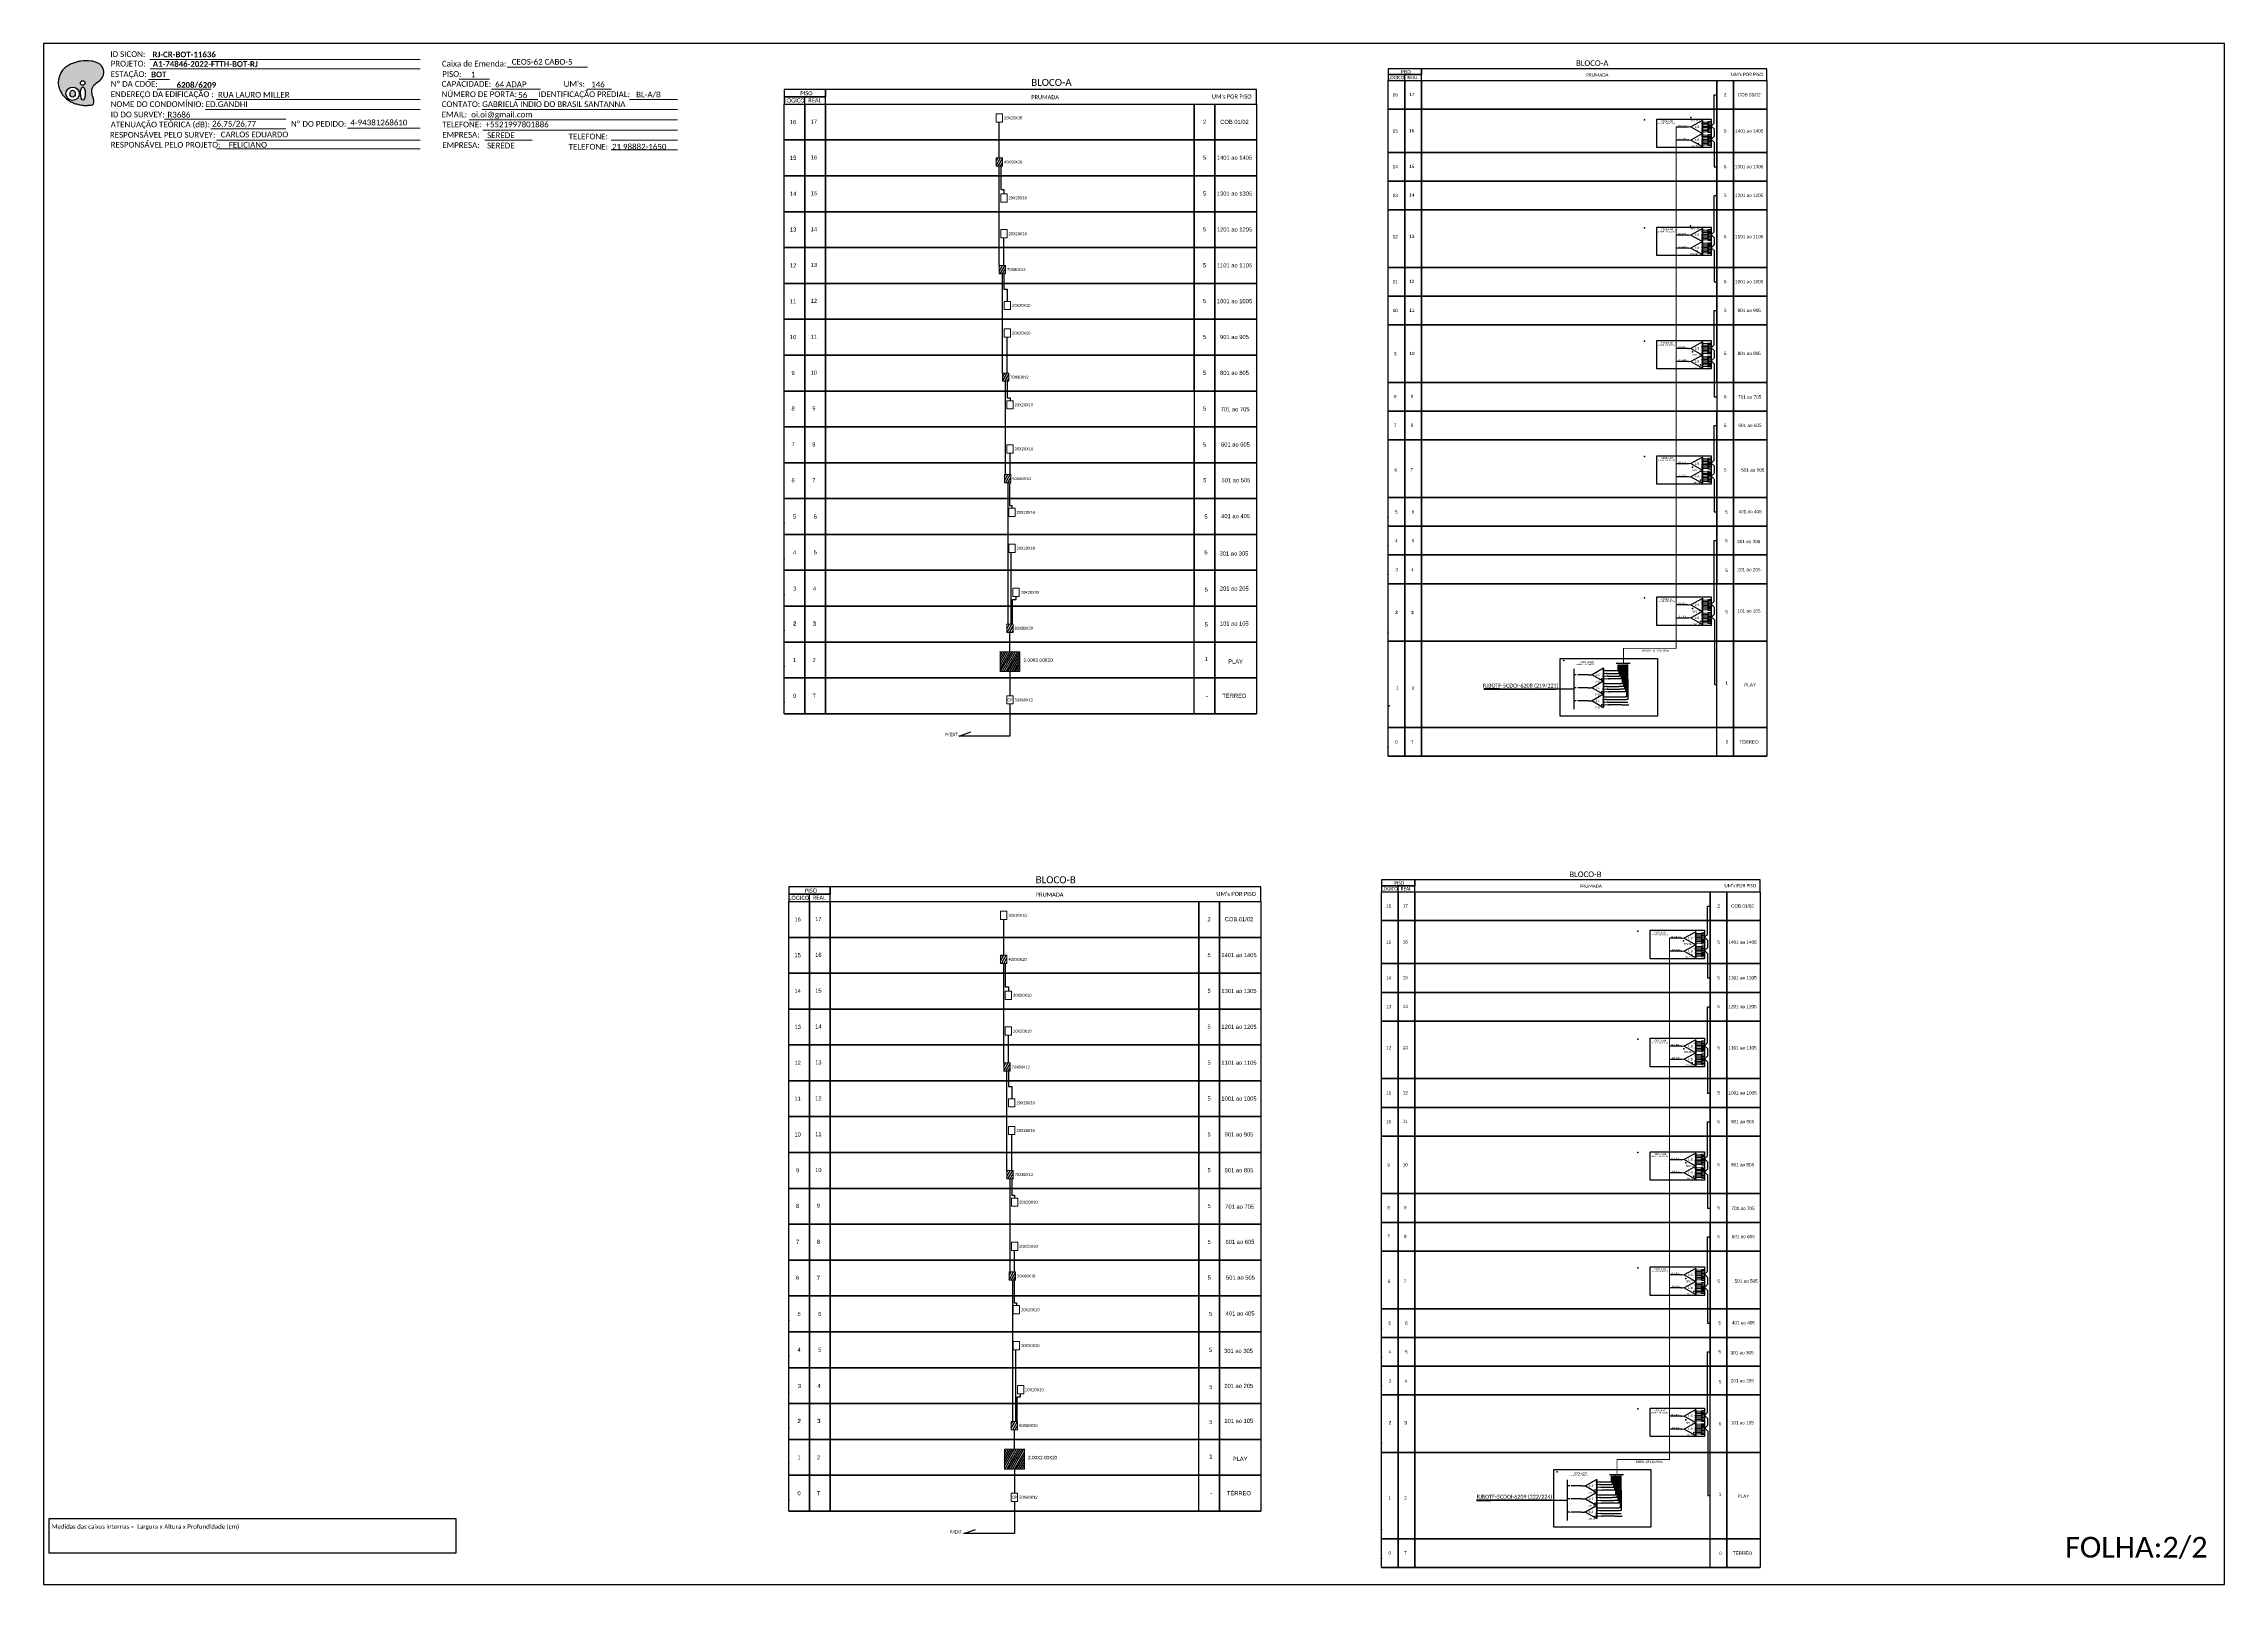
# Model space of a CAD drawing. Header units: metres. Extents: x -894 to 988, y 24 to 618.
# Drawn here: x 147 to 988, y 24 to 618 of the extents above; entities that cross this region are included whole.
import ezdxf
from ezdxf.enums import TextEntityAlignment as Align

# ---------------------------------------------------------------- set-up
doc = ezdxf.new("R2010")
doc.units = ezdxf.units.M
doc.styles.add('ARIAL', font='arial.ttf')
doc.styles.add('WMF-Calibri0', font='calibri.ttf')
doc.styles.add('WMF-Calibri1', font='calibrib.ttf')

# ---------------------------------------------------------------- blocks, each defined once
blk = doc.blocks.new('SPLT_1-8_SC-APC')
at = {"color": 1, "lineweight": 0}
blk.add_lwpolyline([(-17, -7.5), (-19.3, -7.5)], dxfattribs=at)
at = {"color": 1}
blk.add_lwpolyline([(-7.4, -2.1), (-17, -7.5), (-7.4, -13), (-7.4, -2.1)], dxfattribs=at)
at = {"color": 3, "lineweight": 0}
for points in [[(-3, -3.5), (-7.4, -3.5)], [(-7.4, -4.7), (-3, -4.7)], [(-7.4, -5.8), (-3, -5.8)], [(-7.4, -7), (-3, -7)], [(-7.4, -8.1), (-3, -8.1)], [(-7.4, -9.3), (-3, -9.3)], [(-7.4, -10.4), (-3, -10.4)], [(-7.4, -11.6), (-3, -11.6)], [(-2.4, -3), (-2.4, -4)], [(-2.4, -3), (0, -3)], [(-2.4, -4), (0, -4)], [(-2.4, -4.2), (-2.4, -5.2)], [(-2.4, -4.2), (0, -4.2)], [(-2.4, -5.2), (0, -5.2)], [(-2.4, -5.3), (-2.4, -6.3)], [(-2.4, -5.3), (0, -5.3)], [(-2.4, -6.3), (0, -6.3)], [(-2.4, -6.5), (-2.4, -7.5)], [(-2.4, -6.5), (0, -6.5)], [(-2.4, -7.5), (0, -7.5)], [(-2.4, -7.6), (-2.4, -8.6)], [(-2.4, -7.6), (0, -7.6)], [(-2.4, -8.6), (0, -8.6)], [(-2.4, -8.8), (-2.4, -9.8)], [(-2.4, -8.8), (0, -8.8)], [(-2.4, -9.8), (0, -9.8)], [(-2.4, -9.9), (-2.4, -10.9)], [(-2.4, -9.9), (0, -9.9)], [(-2.4, -10.9), (0, -10.9)], [(-2.4, -11.1), (-2.4, -12.1)], [(-2.4, -11.1), (0, -11.1)], [(-2.4, -12.1), (0, -12.1)]]:
    blk.add_lwpolyline(points, dxfattribs=at)
for points in [[(-3, -3.2), (-2.4, -3.2), (-2.4, -3.8), (-3, -3.8)], [(-3, -4.4), (-2.4, -4.4), (-2.4, -5), (-3, -5)], [(-3, -5.5), (-2.4, -5.5), (-2.4, -6.1), (-3, -6.1)], [(-3, -6.7), (-2.4, -6.7), (-2.4, -7.3), (-3, -7.3)], [(-3, -7.8), (-2.4, -7.8), (-2.4, -8.4), (-3, -8.4)], [(-3, -9), (-2.4, -9), (-2.4, -9.6), (-3, -9.6)], [(-3, -10.1), (-2.4, -10.1), (-2.4, -10.7), (-3, -10.7)], [(-3, -11.3), (-2.4, -11.3), (-2.4, -11.9), (-3, -11.9)]]:
    blk.add_lwpolyline(points, close=True, dxfattribs=at)
at = {"color": 1, "style": 'ARIAL'}
for s, height, p in [('1:8', 2, (-13.9, -8.4)), ('S1', 0.75, (-8.7, -3.8)), ('S2', 0.75, (-8.7, -5)), ('S3', 0.75, (-8.7, -6.2)), ('S4', 0.75, (-8.7, -7.4)), ('S5', 0.75, (-8.7, -8.6)), ('S6', 0.75, (-8.7, -9.7)), ('S7', 0.75, (-8.7, -10.8)), ('S8', 0.75, (-8.7, -11.9))]:
    blk.add_text(s, height=height, dxfattribs=at).set_placement(p)
blk = doc.blocks.new('SPLITTER_')
blk.add_point((0, 0))
at = {"style": 'ARIAL', "flags": 4}
blk.add_attdef('SPLT', (0, -3.3), '', height=1.5, dxfattribs=at)
blk = doc.blocks.new('A$C415C251F')
at = {"color": 3}
blk.add_point((0, 0), dxfattribs=at)
blk = doc.blocks.new('LEG_CDOIA8_C-SPLT_ESQ')
at = {"color": 3, "extrusion": (0, 0, -1), "xscale": -1, "zscale": -1}
blk.add_blockref('A$C415C251F', (0, 0), dxfattribs=at)
at = {"style": 'ARIAL', "flags": 4}
blk.add_attdef('SPLITAGEM', text='', height=1.5, dxfattribs=at).set_placement((18.6, -12.6), align=Align.CENTER)
at = {"color": 1, "style": 'WMF-Calibri0', "flags": 4}
blk.add_attdef('MODELO', text='', height=1.5, dxfattribs=at).set_placement((22.5, -4.5), align=Align.CENTER)
blk.add_attdef('CDO', (21.4, -2.6), '', height=2, dxfattribs=at)
blk = doc.blocks.new('OI')
h = blk.add_hatch(color=40)
edge = h.paths.add_edge_path()
edge.add_spline(control_points=[(4.35, -0.67), (3.92, -0.99), (3.26, -1.5), (2.81, -2.59), (2.9, -3.5), (3.06, -4.27), (3.31, -4.85), (3.37, -5.39), (3.4, -5.88), (3.2, -6.4), (2.54, -6.61), (1.65, -6.63), (0.55, -6.67), (-0.56, -6.42), (-1.61, -6.14), (-2.77, -5.61), (-3.92, -4.77), (-4.89, -3.7), (-5.34, -2.65), (-5.6, -1.94), (-5.85, -0.96), (-5.71, 0.47), (-5.1, 2.02), (-4.14, 3.02), (-3.3, 3.61), (-2.37, 4.16), (-1.36, 4.44), (-0.56, 4.7), (0.79, 4.85), (2.24, 4.97), (3.79, 4.57), (4.67, 4.21), (5.44, 3.65), (5.76, 2.99), (6.03, 2.21), (6.01, 1.46), (5.72, 0.64), (5.31, 0.08), (4.88, -0.38), (4.51, -0.55), (4.35, -0.67)], knot_values=[0, 0, 0, 0, 1.60434, 2.417191, 3.427595, 4.282808, 4.776746, 5.304182, 5.888771, 6.258406, 6.858137, 7.79129, 8.986195, 10.124242, 11.187857, 12.242908, 13.953784, 15.414161, 16.515391, 17.349188, 17.675853, 19.552021, 21.515531, 22.568638, 23.63245, 24.621084, 25.782718, 26.745347, 27.142653, 29.870543, 31.004649, 31.921532, 32.709589, 33.801391, 34.042471, 35.192333, 35.971461, 36.628871, 37.254359, 37.836911, 37.836911, 37.836911, 37.836911], degree=3, periodic=0)
h.paths.add_polyline_path([(1.13, -0.87, -1), (-0.04, -0.87, -1)], flags=16)
edge = h.paths.add_edge_path(flags=16)
edge.add_ellipse((0.56, -3.59), major_axis=(-0.02, 1.71), ratio=0.361305, start_angle=0, end_angle=360)
h.paths.add_polyline_path([(-0.36, -3.62, -1), (-3.8, -3.62, -1)], flags=16)
edge = h.paths.add_edge_path(flags=0)
edge.add_ellipse((-2.08, -3.62), major_axis=(0, 0.885), ratio=0.758294, start_angle=0, end_angle=360)
at = {"color": 40}
for centre, radius in [((-2.08, -3.62), 1.72), ((0.54, -0.87), 0.587)]:
    blk.add_circle(centre, radius, dxfattribs=at)
blk.add_ellipse((-2.08, -3.62), major_axis=(0, 0.885), ratio=0.758294, start_param=-3.141592653589792, end_param=3.141592653589792, dxfattribs=at)
blk.add_ellipse((0.56, -3.59), major_axis=(-0.02, 1.71), ratio=0.361305, dxfattribs=at)
at = {"color": 40, "start_tangent": (-0.800898, -0.598801), "end_tangent": (-0.800898, -0.598801)}
blk.add_spline([(4.35, -0.67), (3.2, -1.78), (2.9, -2.54), (2.92, -3.55), (3.12, -4.38), (3.28, -4.85), (3.37, -5.37), (3.35, -5.95), (3.2, -6.29), (2.66, -6.55), (1.73, -6.63), (0.54, -6.62), (-0.58, -6.41), (-1.6, -6.11), (-2.56, -5.67), (-3.95, -4.67), (-4.89, -3.56), (-5.37, -2.56), (-5.64, -1.78), (-5.72, -1.46), (-5.63, 0.42), (-4.84, 2.22), (-4.13, 2.99), (-3.27, 3.62), (-2.4, 4.09), (-1.3, 4.47), (-0.37, 4.72), (0.02, 4.77), (2.75, 4.8), (3.85, 4.53), (4.69, 4.16), (5.31, 3.68), (5.85, 2.73), (5.93, 2.5), (5.94, 1.35), (5.67, 0.62), (5.29, 0.08), (4.84, -0.36), (4.35, -0.67)], degree=3, dxfattribs=at)

msp = doc.modelspace()

# ---------------------------------------------------------------- hatches: boundary and pattern name
h = msp.add_hatch(color=3)
h.dxf.hatch_style = 1
h.paths.add_polyline_path([(781.55, 585.47, 1), (781.33, 585.47, 1)])
h = msp.add_hatch(color=3)
h.dxf.hatch_style = 1
h.paths.add_polyline_path([(781.58, 580.49, 1), (781.35, 580.49, 1)])
h = msp.add_hatch(color=3)
h.dxf.hatch_style = 1
h.paths.add_polyline_path([(781.58, 580.46, 1), (781.36, 580.46, 1)])
h = msp.add_hatch()
h.set_pattern_fill('ANSI31', color=1, scale=0.25, angle=15, style=0)
h.paths.add_polyline_path([(515.76, 573.57), (514.54, 573.57), (514.54, 570.39), (516.98, 570.39), (516.98, 573.57)])
h = msp.add_hatch(color=3)
h.dxf.hatch_style = 1
h.paths.add_polyline_path([(781.55, 543.81, 1), (781.33, 543.81, 1)])
h = msp.add_hatch(color=3)
h.dxf.hatch_style = 1
h.paths.add_polyline_path([(781.58, 538.83, 1), (781.35, 538.83, 1)])
h = msp.add_hatch(color=3)
h.dxf.hatch_style = 1
h.paths.add_polyline_path([(781.58, 538.79, 1), (781.36, 538.79, 1)])
h = msp.add_hatch()
h.set_pattern_fill('ANSI31', color=1, scale=0.25, angle=15, style=0)
h.paths.add_polyline_path([(517.57, 532.09), (515.76, 532.09), (515.76, 528.91), (518.2, 528.91), (518.2, 532.09)])
h = msp.add_hatch(color=3)
h.dxf.hatch_style = 1
h.paths.add_polyline_path([(781.55, 500.09, 1), (781.33, 500.09, 1)])
h = msp.add_hatch()
h.set_pattern_fill('ANSI31', color=1, scale=0.25, angle=15, style=0)
h.paths.add_polyline_path([(519.43, 490.62), (516.98, 490.62), (516.98, 487.44), (519.43, 487.44)])
h = msp.add_hatch(color=3)
h.dxf.hatch_style = 1
h.paths.add_polyline_path([(781.58, 495.11, 1), (781.35, 495.11, 1)])
h = msp.add_hatch(color=3)
h.dxf.hatch_style = 1
h.paths.add_polyline_path([(781.58, 495.07, 1), (781.36, 495.07, 1)])
h = msp.add_hatch(color=3)
h.dxf.hatch_style = 1
h.paths.add_polyline_path([(781.55, 455.67, 1), (781.33, 455.67, 1)])
h = msp.add_hatch()
h.set_pattern_fill('ANSI31', color=1, scale=0.25, angle=15, style=0)
h.paths.add_polyline_path([(518.2, 451.5), (517.81, 451.5), (517.81, 448.32), (520.26, 448.32), (520.26, 451.5)])
h = msp.add_hatch(color=3)
h.dxf.hatch_style = 1
h.paths.add_polyline_path([(781.58, 450.69, 1), (781.35, 450.69, 1)])
h = msp.add_hatch(color=3)
h.dxf.hatch_style = 1
h.paths.add_polyline_path([(781.58, 450.66, 1), (781.36, 450.66, 1)])
h = msp.add_hatch(color=3)
h.dxf.hatch_style = 1
h.paths.add_polyline_path([(781.55, 401.22, 1), (781.33, 401.22, 1)])
h = msp.add_hatch(color=3)
h.dxf.hatch_style = 1
h.paths.add_polyline_path([(781.58, 396.24, 1), (781.35, 396.24, 1)])
h = msp.add_hatch(color=3)
h.dxf.hatch_style = 1
h.paths.add_polyline_path([(781.58, 396.2, 1), (781.36, 396.2, 1)])
h = msp.add_hatch()
h.set_pattern_fill('ANSI31', color=1, scale=0.25, angle=15, style=0)
h.paths.add_polyline_path([(519.25, 393.84), (518.69, 393.84), (518.69, 390.66), (521.13, 390.66), (521.13, 393.84)])
h = msp.add_hatch()
h.set_pattern_fill('ANSI31', color=1, scale=0.2025, angle=15, style=0)
h.set_pattern_definition([(60, (-118.5733, -25.6778), (-0.5568002, 0.32146875), [])])
h.paths.add_polyline_path([(523.73, 383.16), (516.09, 383.16), (516.09, 375.51), (523.73, 375.51)])
h.paths.add_polyline_path([(518.53, 378.72), (521.6, 378.72), (521.6, 380.4), (518.53, 380.4)], flags=24)
h = msp.add_hatch(color=3)
h.dxf.hatch_style = 1
h.paths.add_polyline_path([(744.11, 374.31, 1), (743.89, 374.31, 1)])
h = msp.add_hatch(color=3)
h.dxf.hatch_style = 1
h.paths.add_polyline_path([(749.59, 375.92, 1), (749.37, 375.92, 1)])
h = msp.add_hatch(color=3)
h.dxf.hatch_style = 1
h.paths.add_polyline_path([(749.59, 370.88, 1), (749.37, 370.88, 1)])
h = msp.add_hatch(color=3)
h.dxf.hatch_style = 1
h.paths.add_polyline_path([(750.05, 374.85, 1), (749.83, 374.85, 1)])
h = msp.add_hatch(color=3)
h.dxf.hatch_style = 1
h.paths.add_polyline_path([(750.52, 373.79, 1), (750.29, 373.79, 1)])
h = msp.add_hatch(color=3)
h.dxf.hatch_style = 1
h.paths.add_polyline_path([(750.98, 372.72, 1), (750.75, 372.72, 1)])
h = msp.add_hatch(color=3)
h.dxf.hatch_style = 1
h.paths.add_polyline_path([(744.11, 369.28, 1), (743.89, 369.28, 1)])
h = msp.add_hatch(color=3)
h.dxf.hatch_style = 1
h.paths.add_polyline_path([(744.11, 364.25, 1), (743.89, 364.25, 1)])
h = msp.add_hatch(color=3)
h.dxf.hatch_style = 1
h.paths.add_polyline_path([(749.59, 365.85, 1), (749.37, 365.85, 1)])
h = msp.add_hatch(color=3)
h.dxf.hatch_style = 1
h.paths.add_polyline_path([(750.05, 369.82, 1), (749.83, 369.82, 1)])
h = msp.add_hatch(color=3)
h.dxf.hatch_style = 1
h.paths.add_polyline_path([(750.05, 364.79, 1), (749.83, 364.79, 1)])
h = msp.add_hatch(color=3)
h.dxf.hatch_style = 1
h.paths.add_polyline_path([(750.52, 368.75, 1), (750.29, 368.75, 1)])
h = msp.add_hatch(color=3)
h.dxf.hatch_style = 1
h.paths.add_polyline_path([(750.52, 363.72, 1), (750.29, 363.72, 1)])
h = msp.add_hatch(color=3)
h.dxf.hatch_style = 1
h.paths.add_polyline_path([(750.98, 367.69, 1), (750.75, 367.69, 1)])
h = msp.add_hatch(color=3)
h.dxf.hatch_style = 1
h.paths.add_polyline_path([(750.98, 362.66, 1), (750.75, 362.66, 1)])
h = msp.add_hatch(color=3)
h.dxf.hatch_style = 1
h.paths.add_polyline_path([(779, 272.73, 1), (778.77, 272.73, 1)])
h = msp.add_hatch()
h.set_pattern_fill('ANSI31', color=1, scale=0.25, angle=15, style=0)
h.paths.add_polyline_path([(517.5, 266.16), (516.28, 266.16), (516.28, 262.98), (518.72, 262.98), (518.72, 266.16)])
h = msp.add_hatch(color=3)
h.dxf.hatch_style = 1
h.paths.add_polyline_path([(779.02, 267.75, 1), (778.8, 267.75, 1)])
h = msp.add_hatch(color=3)
h.dxf.hatch_style = 1
h.paths.add_polyline_path([(779.03, 267.71, 1), (778.8, 267.71, 1)])
h = msp.add_hatch(color=3)
h.dxf.hatch_style = 1
h.paths.add_polyline_path([(779, 231.07, 1), (778.77, 231.07, 1)])
h = msp.add_hatch()
h.set_pattern_fill('ANSI31', color=1, scale=0.25, angle=15, style=0)
h.paths.add_polyline_path([(519.31, 224.68), (517.5, 224.68), (517.5, 221.5), (519.95, 221.5), (519.95, 224.68)])
h = msp.add_hatch(color=3)
h.dxf.hatch_style = 1
h.paths.add_polyline_path([(779.02, 226.09, 1), (778.8, 226.09, 1)])
h = msp.add_hatch(color=3)
h.dxf.hatch_style = 1
h.paths.add_polyline_path([(779.03, 226.05, 1), (778.8, 226.05, 1)])
h = msp.add_hatch(color=3)
h.dxf.hatch_style = 1
h.paths.add_polyline_path([(779, 187.34, 1), (778.77, 187.34, 1)])
h = msp.add_hatch()
h.set_pattern_fill('ANSI31', color=1, scale=0.25, angle=15, style=0)
h.paths.add_polyline_path([(520.64, 183.2), (518.72, 183.2), (518.72, 180.02), (521.17, 180.02), (521.17, 183.2)])
h = msp.add_hatch(color=3)
h.dxf.hatch_style = 1
h.paths.add_polyline_path([(779.02, 182.36, 1), (778.8, 182.36, 1)])
h = msp.add_hatch(color=3)
h.dxf.hatch_style = 1
h.paths.add_polyline_path([(779.03, 182.33, 1), (778.8, 182.33, 1)])
h = msp.add_hatch()
h.set_pattern_fill('ANSI31', color=1, scale=0.25, angle=15, style=0)
h.paths.add_polyline_path([(519.95, 144.09), (519.56, 144.09), (519.56, 140.91), (522, 140.91), (522, 144.09)])
h = msp.add_hatch(color=3)
h.dxf.hatch_style = 1
h.paths.add_polyline_path([(779, 142.93, 1), (778.77, 142.93, 1)])
h = msp.add_hatch(color=3)
h.dxf.hatch_style = 1
h.paths.add_polyline_path([(779.02, 137.95, 1), (778.8, 137.95, 1)])
h = msp.add_hatch(color=3)
h.dxf.hatch_style = 1
h.paths.add_polyline_path([(779.03, 137.91, 1), (778.8, 137.91, 1)])
h = msp.add_hatch()
h.set_pattern_fill('ANSI31', color=1, scale=0.25, angle=15, style=0)
h.paths.add_polyline_path([(520.99, 86.42), (520.43, 86.42), (520.43, 83.24), (522.88, 83.24), (522.88, 86.42)])
h = msp.add_hatch(color=3)
h.dxf.hatch_style = 1
h.paths.add_polyline_path([(779, 88.47, 1), (778.77, 88.47, 1)])
h = msp.add_hatch()
h.set_pattern_fill('ANSI31', color=1, scale=0.2025, angle=15, style=0)
h.set_pattern_definition([(60, (-116.8301, -333.0917), (-0.5568002, 0.32146875), [])])
h.paths.add_polyline_path([(525.48, 75.75), (517.83, 75.75), (517.83, 68.1), (525.48, 68.1)])
h.paths.add_polyline_path([(520.27, 71.31), (523.35, 71.31), (523.35, 72.99), (520.27, 72.99)], flags=24)
h = msp.add_hatch(color=3)
h.dxf.hatch_style = 1
h.paths.add_polyline_path([(779.02, 83.49, 1), (778.8, 83.49, 1)])
h = msp.add_hatch(color=3)
h.dxf.hatch_style = 1
h.paths.add_polyline_path([(779.03, 83.45, 1), (778.8, 83.45, 1)])
h = msp.add_hatch(color=3)
h.dxf.hatch_style = 1
h.paths.add_polyline_path([(741.56, 61.57, 1), (741.34, 61.57, 1)])
h = msp.add_hatch(color=3)
h.dxf.hatch_style = 1
h.paths.add_polyline_path([(747.04, 63.17, 1), (746.82, 63.17, 1)])
h = msp.add_hatch(color=3)
h.dxf.hatch_style = 1
h.paths.add_polyline_path([(747.5, 62.11, 1), (747.28, 62.11, 1)])
h = msp.add_hatch(color=3)
h.dxf.hatch_style = 1
h.paths.add_polyline_path([(747.96, 61.04, 1), (747.74, 61.04, 1)])
h = msp.add_hatch(color=3)
h.dxf.hatch_style = 1
h.paths.add_polyline_path([(748.43, 59.98, 1), (748.2, 59.98, 1)])
h = msp.add_hatch(color=3)
h.dxf.hatch_style = 1
h.paths.add_polyline_path([(741.56, 56.54, 1), (741.34, 56.54, 1)])
h = msp.add_hatch(color=3)
h.dxf.hatch_style = 1
h.paths.add_polyline_path([(741.56, 51.5, 1), (741.34, 51.5, 1)])
h = msp.add_hatch(color=3)
h.dxf.hatch_style = 1
h.paths.add_polyline_path([(747.04, 58.14, 1), (746.82, 58.14, 1)])
h = msp.add_hatch(color=3)
h.dxf.hatch_style = 1
h.paths.add_polyline_path([(747.04, 53.11, 1), (746.82, 53.11, 1)])
h = msp.add_hatch(color=3)
h.dxf.hatch_style = 1
h.paths.add_polyline_path([(747.5, 57.08, 1), (747.28, 57.08, 1)])
h = msp.add_hatch(color=3)
h.dxf.hatch_style = 1
h.paths.add_polyline_path([(747.5, 52.04, 1), (747.28, 52.04, 1)])
h = msp.add_hatch(color=3)
h.dxf.hatch_style = 1
h.paths.add_polyline_path([(747.96, 56.01, 1), (747.74, 56.01, 1)])
h = msp.add_hatch(color=3)
h.dxf.hatch_style = 1
h.paths.add_polyline_path([(747.96, 50.98, 1), (747.74, 50.98, 1)])
h = msp.add_hatch(color=3)
h.dxf.hatch_style = 1
h.paths.add_polyline_path([(748.43, 54.95, 1), (748.2, 54.95, 1)])
h = msp.add_hatch(color=3)
h.dxf.hatch_style = 1
h.paths.add_polyline_path([(748.43, 49.91, 1), (748.2, 49.91, 1)])

# ---------------------------------------------------------------- linework, layer by layer
at = {"color": 7}
msp.add_lwpolyline([(147.25, 23.62), (988.25, 23.62), (988.25, 617.62), (147.25, 617.62)], close=True, dxfattribs=at)
at = {"lineweight": 0}
for points in [[(188.26, 611.54), (292.44, 611.54)], [(188.37, 607.88), (292.44, 607.88)], [(326.06, 608.49), (356.99, 608.49)], [(187.74, 603.85), (195.8, 603.85)], [(307.55, 603.9), (319.22, 603.9)], [(319.92, 600.07), (338.85, 600.07)], [(209.67, 592.25), (292.44, 592.25)], [(213.87, 596.08), (292.44, 596.08)], [(316.36, 592.25), (391.72, 592.25)], [(193.87, 588.48), (240.64, 588.48)], [(311.39, 588.27), (391.72, 588.27)], [(316.67, 584.29), (391.72, 584.29)]]:
    msp.add_lwpolyline(points, dxfattribs=at)
for points in [[(665.74, 605.69), (678.57, 605.69), (678.57, 607.97), (665.74, 607.97)], [(665.74, 603.41), (678.57, 603.41), (678.57, 605.69), (665.74, 605.69)], [(432.84, 597.15), (448.84, 597.15), (448.84, 600), (432.84, 600)], [(432.84, 594.31), (448.84, 594.31), (448.84, 597.15), (432.84, 597.15)], [(665.74, 603.41), (672.15, 603.41), (672.15, 592.32), (665.74, 592.32)], [(672.15, 603.41), (678.57, 603.41), (678.57, 592.32), (672.15, 592.32)], [(792.54, 603.41), (798.96, 603.41), (798.96, 592.32), (792.54, 592.32)], [(798.96, 603.41), (811.79, 603.41), (811.79, 592.32), (798.96, 592.32)], [(432.84, 594.31), (440.84, 594.31), (440.84, 580.48), (432.84, 580.48)], [(440.84, 594.31), (448.84, 594.31), (448.84, 580.48), (440.84, 580.48)], [(590.98, 594.31), (598.98, 594.31), (598.98, 580.48), (590.98, 580.48)], [(598.98, 594.31), (614.98, 594.31), (614.98, 580.48), (598.98, 580.48)], [(665.74, 592.32), (672.15, 592.32), (672.15, 575.69), (665.74, 575.69)], [(672.15, 592.32), (678.57, 592.32), (678.57, 575.69), (672.15, 575.69)], [(792.54, 592.32), (798.96, 592.32), (798.96, 575.69), (792.54, 575.69)], [(798.96, 592.32), (811.79, 592.32), (811.79, 575.69), (798.96, 575.69)], [(432.84, 580.48), (440.84, 580.48), (440.84, 566.66), (432.84, 566.66)], [(440.84, 580.48), (448.84, 580.48), (448.84, 566.66), (440.84, 566.66)], [(590.98, 580.48), (598.98, 580.48), (598.98, 566.66), (590.98, 566.66)], [(598.98, 580.48), (614.98, 580.48), (614.98, 566.66), (598.98, 566.66)], [(665.74, 575.69), (672.15, 575.69), (672.15, 564.61), (665.74, 564.61)], [(672.15, 575.69), (678.57, 575.69), (678.57, 564.61), (672.15, 564.61)], [(792.54, 575.69), (798.96, 575.69), (798.96, 564.61), (792.54, 564.61)], [(798.96, 575.69), (811.79, 575.69), (811.79, 564.61), (798.96, 564.61)], [(432.84, 566.66), (440.84, 566.66), (440.84, 552.83), (432.84, 552.83)], [(440.84, 566.66), (448.84, 566.66), (448.84, 552.83), (440.84, 552.83)], [(590.98, 566.66), (598.98, 566.66), (598.98, 552.83), (590.98, 552.83)], [(598.98, 566.66), (614.98, 566.66), (614.98, 552.83), (598.98, 552.83)], [(665.74, 564.61), (672.15, 564.61), (672.15, 553.52), (665.74, 553.52)], [(672.15, 564.61), (678.57, 564.61), (678.57, 553.52), (672.15, 553.52)], [(792.54, 564.61), (798.96, 564.61), (798.96, 553.52), (792.54, 553.52)], [(798.96, 564.61), (811.79, 564.61), (811.79, 553.52), (798.96, 553.52)], [(432.84, 552.83), (440.84, 552.83), (440.84, 539.01), (432.84, 539.01)], [(440.84, 552.83), (448.84, 552.83), (448.84, 539.01), (440.84, 539.01)], [(590.98, 552.83), (598.98, 552.83), (598.98, 539.01), (590.98, 539.01)], [(598.98, 552.83), (614.98, 552.83), (614.98, 539.01), (598.98, 539.01)], [(665.74, 553.52), (672.15, 553.52), (672.15, 531.35), (665.74, 531.35)], [(672.15, 553.52), (678.57, 553.52), (678.57, 531.35), (672.15, 531.35)], [(792.54, 553.52), (798.96, 553.52), (798.96, 531.35), (792.54, 531.35)], [(798.96, 553.52), (811.79, 553.52), (811.79, 531.35), (798.96, 531.35)], [(432.84, 539.01), (440.84, 539.01), (440.84, 525.18), (432.84, 525.18)], [(440.84, 539.01), (448.84, 539.01), (448.84, 525.18), (440.84, 525.18)], [(590.98, 539.01), (598.98, 539.01), (598.98, 525.18), (590.98, 525.18)], [(598.98, 539.01), (614.98, 539.01), (614.98, 525.18), (598.98, 525.18)], [(665.74, 531.35), (672.15, 531.35), (672.15, 520.26), (665.74, 520.26)], [(672.15, 531.35), (678.57, 531.35), (678.57, 520.26), (672.15, 520.26)], [(792.54, 531.35), (798.96, 531.35), (798.96, 520.26), (792.54, 520.26)], [(798.96, 531.35), (811.79, 531.35), (811.79, 520.26), (798.96, 520.26)], [(432.84, 525.18), (440.84, 525.18), (440.84, 511.36), (432.84, 511.36)], [(440.84, 525.18), (448.84, 525.18), (448.84, 511.36), (440.84, 511.36)], [(590.98, 525.18), (598.98, 525.18), (598.98, 511.36), (590.98, 511.36)], [(598.98, 525.18), (614.98, 525.18), (614.98, 511.36), (598.98, 511.36)], [(665.74, 520.26), (672.15, 520.26), (672.15, 509.17), (665.74, 509.17)], [(672.15, 520.26), (678.57, 520.26), (678.57, 509.17), (672.15, 509.17)], [(792.54, 520.26), (798.96, 520.26), (798.96, 509.17), (792.54, 509.17)], [(798.96, 520.26), (811.79, 520.26), (811.79, 509.17), (798.96, 509.17)], [(432.84, 511.36), (440.84, 511.36), (440.84, 497.53), (432.84, 497.53)], [(440.84, 511.36), (448.84, 511.36), (448.84, 497.53), (440.84, 497.53)], [(590.98, 511.36), (598.98, 511.36), (598.98, 497.53), (590.98, 497.53)], [(598.98, 511.36), (614.98, 511.36), (614.98, 497.53), (598.98, 497.53)], [(665.74, 509.17), (672.15, 509.17), (672.15, 487), (665.74, 487)], [(672.15, 509.17), (678.57, 509.17), (678.57, 487), (672.15, 487)], [(792.54, 509.17), (798.96, 509.17), (798.96, 487), (792.54, 487)], [(798.96, 509.17), (811.79, 509.17), (811.79, 487), (798.96, 487)], [(432.84, 497.53), (440.84, 497.53), (440.84, 483.7), (432.84, 483.7)], [(440.84, 497.53), (448.84, 497.53), (448.84, 483.7), (440.84, 483.7)], [(590.98, 497.53), (598.98, 497.53), (598.98, 483.7), (590.98, 483.7)], [(598.98, 497.53), (614.98, 497.53), (614.98, 483.7), (598.98, 483.7)], [(432.84, 483.7), (440.84, 483.7), (440.84, 469.88), (432.84, 469.88)], [(440.84, 483.7), (448.84, 483.7), (448.84, 469.88), (440.84, 469.88)], [(598.98, 483.7), (614.98, 483.7), (614.98, 469.88), (598.98, 469.88)], [(665.74, 487), (672.15, 487), (672.15, 475.91), (665.74, 475.91)], [(672.15, 487), (678.57, 487), (678.57, 475.91), (672.15, 475.91)], [(798.96, 487), (811.79, 487), (811.79, 475.91), (798.96, 475.91)], [(665.74, 475.91), (672.15, 475.91), (672.15, 464.82), (665.74, 464.82)], [(672.15, 475.91), (678.57, 475.91), (678.57, 464.82), (672.15, 464.82)], [(792.54, 475.91), (798.96, 475.91), (798.96, 464.82), (792.54, 464.82)], [(798.96, 475.91), (811.79, 475.91), (811.79, 464.82), (798.96, 464.82)], [(432.84, 469.88), (440.84, 469.88), (440.84, 456.05), (432.84, 456.05)], [(440.84, 469.88), (448.84, 469.88), (448.84, 456.05), (440.84, 456.05)], [(590.98, 469.88), (598.98, 469.88), (598.98, 456.05), (590.98, 456.05)], [(598.98, 469.88), (614.98, 469.88), (614.98, 456.05), (598.98, 456.05)], [(665.74, 464.82), (672.15, 464.82), (672.15, 442.65), (665.74, 442.65)], [(672.15, 464.82), (678.57, 464.82), (678.57, 442.65), (672.15, 442.65)], [(792.54, 464.82), (798.96, 464.82), (798.96, 442.65), (792.54, 442.65)], [(798.96, 464.82), (811.79, 464.82), (811.79, 442.65), (798.96, 442.65)], [(432.84, 456.05), (440.84, 456.05), (440.84, 442.23), (432.84, 442.23)], [(440.84, 456.05), (448.84, 456.05), (448.84, 442.23), (440.84, 442.23)], [(590.98, 456.05), (598.98, 456.05), (598.98, 442.23), (590.98, 442.23)], [(598.98, 456.05), (614.98, 456.05), (614.98, 442.23), (598.98, 442.23)], [(432.84, 442.23), (440.84, 442.23), (440.84, 428.4), (432.84, 428.4)], [(440.84, 442.23), (448.84, 442.23), (448.84, 428.4), (440.84, 428.4)], [(590.98, 442.23), (598.98, 442.23), (598.98, 428.4), (590.98, 428.4)], [(598.98, 442.23), (614.98, 442.23), (614.98, 428.4), (598.98, 428.4)], [(665.74, 442.65), (672.15, 442.65), (672.15, 431.56), (665.74, 431.56)], [(672.15, 442.65), (678.57, 442.65), (678.57, 431.56), (672.15, 431.56)], [(792.54, 442.65), (798.96, 442.65), (798.96, 431.56), (792.54, 431.56)], [(798.96, 442.65), (811.79, 442.65), (811.79, 431.56), (798.96, 431.56)], [(665.74, 431.56), (672.15, 431.56), (672.15, 420.48), (665.74, 420.48)], [(672.15, 431.56), (678.57, 431.56), (678.57, 420.48), (672.15, 420.48)], [(792.54, 431.56), (798.96, 431.56), (798.96, 420.48), (792.54, 420.48)], [(798.96, 431.56), (811.79, 431.56), (811.79, 420.48), (798.96, 420.48)], [(432.84, 428.4), (440.84, 428.4), (440.84, 414.58), (432.84, 414.58)], [(440.84, 428.4), (448.84, 428.4), (448.84, 414.58), (440.84, 414.58)], [(590.98, 428.4), (598.98, 428.4), (598.98, 414.58), (590.98, 414.58)], [(598.98, 428.4), (614.98, 428.4), (614.98, 414.58), (598.98, 414.58)], [(432.84, 414.58), (440.84, 414.58), (440.84, 400.75), (432.84, 400.75)], [(440.84, 414.58), (448.84, 414.58), (448.84, 400.75), (440.84, 400.75)], [(590.98, 414.58), (598.98, 414.58), (598.98, 400.75), (590.98, 400.75)], [(598.98, 414.58), (614.98, 414.58), (614.98, 400.75), (598.98, 400.75)], [(665.74, 420.48), (672.15, 420.48), (672.15, 409.39), (665.74, 409.39)], [(672.15, 420.48), (678.57, 420.48), (678.57, 409.39), (672.15, 409.39)], [(792.54, 420.48), (798.96, 420.48), (798.96, 409.39), (792.54, 409.39)], [(798.96, 420.48), (811.79, 420.48), (811.79, 409.39), (798.96, 409.39)], [(665.74, 409.39), (672.15, 409.39), (672.15, 387.22), (665.74, 387.22)], [(672.15, 409.39), (678.57, 409.39), (678.57, 387.22), (672.15, 387.22)], [(792.54, 409.39), (798.96, 409.39), (798.96, 387.22), (792.54, 387.22)], [(798.96, 409.39), (811.79, 409.39), (811.79, 387.22), (798.96, 387.22)], [(432.84, 400.75), (440.84, 400.75), (440.84, 386.92), (432.84, 386.92)], [(440.84, 400.75), (448.84, 400.75), (448.84, 386.92), (440.84, 386.92)], [(590.98, 400.75), (598.98, 400.75), (598.98, 386.92), (590.98, 386.92)], [(598.98, 400.75), (614.98, 400.75), (614.98, 386.92), (598.98, 386.92)], [(432.84, 386.92), (440.84, 386.92), (440.84, 373.1), (432.84, 373.1)], [(440.84, 386.92), (448.84, 386.92), (448.84, 373.1), (440.84, 373.1)], [(590.98, 386.92), (598.98, 386.92), (598.98, 373.1), (590.98, 373.1)], [(598.98, 386.92), (614.98, 386.92), (614.98, 373.1), (598.98, 373.1)], [(665.74, 387.22), (672.15, 387.22), (672.15, 353.96), (665.74, 353.96)], [(672.15, 387.22), (678.57, 387.22), (678.57, 353.96), (672.15, 353.96)], [(792.54, 387.22), (798.96, 387.22), (798.96, 353.96), (792.54, 353.96)], [(798.96, 387.22), (811.79, 387.22), (811.79, 353.96), (798.96, 353.96)], [(432.84, 373.1), (440.84, 373.1), (440.84, 359.27), (432.84, 359.27)], [(440.84, 373.1), (448.84, 373.1), (448.84, 359.27), (440.84, 359.27)], [(590.98, 373.1), (598.98, 373.1), (598.98, 359.27), (590.98, 359.27)], [(598.98, 373.1), (614.98, 373.1), (614.98, 359.27), (598.98, 359.27)], [(665.74, 353.96), (672.15, 353.96), (672.15, 342.87), (665.74, 342.87)], [(672.15, 353.96), (678.57, 353.96), (678.57, 342.87), (672.15, 342.87)], [(792.54, 353.96), (798.96, 353.96), (798.96, 342.87), (792.54, 342.87)], [(798.96, 353.96), (811.79, 353.96), (811.79, 342.87), (798.96, 342.87)], [(663.18, 292.95), (676.01, 292.95), (676.01, 295.23), (663.18, 295.23)], [(434.59, 289.74), (450.59, 289.74), (450.59, 292.58), (434.59, 292.58)], [(434.59, 286.9), (450.59, 286.9), (450.59, 289.74), (434.59, 289.74)], [(434.59, 286.9), (442.59, 286.9), (442.59, 273.07), (434.59, 273.07)], [(442.59, 286.9), (450.59, 286.9), (450.59, 273.07), (442.59, 273.07)], [(592.72, 286.9), (600.72, 286.9), (600.72, 273.07), (592.72, 273.07)], [(600.72, 286.9), (616.72, 286.9), (616.72, 273.07), (600.72, 273.07)], [(663.18, 290.67), (676.01, 290.67), (676.01, 292.95), (663.18, 292.95)], [(663.18, 290.67), (669.6, 290.67), (669.6, 279.58), (663.18, 279.58)], [(669.6, 290.67), (676.01, 290.67), (676.01, 279.58), (669.6, 279.58)], [(789.99, 290.67), (796.41, 290.67), (796.41, 279.58), (789.99, 279.58)], [(796.41, 290.67), (809.24, 290.67), (809.24, 279.58), (796.41, 279.58)], [(663.18, 279.58), (669.6, 279.58), (669.6, 262.95), (663.18, 262.95)], [(669.6, 279.58), (676.01, 279.58), (676.01, 262.95), (669.6, 262.95)], [(789.99, 279.58), (796.41, 279.58), (796.41, 262.95), (789.99, 262.95)], [(796.41, 279.58), (809.24, 279.58), (809.24, 262.95), (796.41, 262.95)], [(434.59, 273.07), (442.59, 273.07), (442.59, 259.24), (434.59, 259.24)], [(442.59, 273.07), (450.59, 273.07), (450.59, 259.24), (442.59, 259.24)], [(592.72, 273.07), (600.72, 273.07), (600.72, 259.24), (592.72, 259.24)], [(600.72, 273.07), (616.72, 273.07), (616.72, 259.24), (600.72, 259.24)], [(663.18, 262.95), (669.6, 262.95), (669.6, 251.86), (663.18, 251.86)], [(669.6, 262.95), (676.01, 262.95), (676.01, 251.86), (669.6, 251.86)], [(789.99, 262.95), (796.41, 262.95), (796.41, 251.86), (789.99, 251.86)], [(796.41, 262.95), (809.24, 262.95), (809.24, 251.86), (796.41, 251.86)], [(434.59, 259.24), (442.59, 259.24), (442.59, 245.42), (434.59, 245.42)], [(442.59, 259.24), (450.59, 259.24), (450.59, 245.42), (442.59, 245.42)], [(592.72, 259.24), (600.72, 259.24), (600.72, 245.42), (592.72, 245.42)], [(600.72, 259.24), (616.72, 259.24), (616.72, 245.42), (600.72, 245.42)], [(434.59, 245.42), (442.59, 245.42), (442.59, 231.59), (434.59, 231.59)], [(442.59, 245.42), (450.59, 245.42), (450.59, 231.59), (442.59, 231.59)], [(592.72, 245.42), (600.72, 245.42), (600.72, 231.59), (592.72, 231.59)], [(600.72, 245.42), (616.72, 245.42), (616.72, 231.59), (600.72, 231.59)], [(663.18, 251.86), (669.6, 251.86), (669.6, 240.78), (663.18, 240.78)], [(669.6, 251.86), (676.01, 251.86), (676.01, 240.78), (669.6, 240.78)], [(789.99, 251.86), (796.41, 251.86), (796.41, 240.78), (789.99, 240.78)], [(796.41, 251.86), (809.24, 251.86), (809.24, 240.78), (796.41, 240.78)], [(663.18, 240.78), (669.6, 240.78), (669.6, 218.6), (663.18, 218.6)], [(669.6, 240.78), (676.01, 240.78), (676.01, 218.6), (669.6, 218.6)], [(789.99, 240.78), (796.41, 240.78), (796.41, 218.6), (789.99, 218.6)], [(796.41, 240.78), (809.24, 240.78), (809.24, 218.6), (796.41, 218.6)], [(434.59, 231.59), (442.59, 231.59), (442.59, 217.77), (434.59, 217.77)], [(442.59, 231.59), (450.59, 231.59), (450.59, 217.77), (442.59, 217.77)], [(592.72, 231.59), (600.72, 231.59), (600.72, 217.77), (592.72, 217.77)], [(600.72, 231.59), (616.72, 231.59), (616.72, 217.77), (600.72, 217.77)], [(434.59, 217.77), (442.59, 217.77), (442.59, 203.94), (434.59, 203.94)], [(442.59, 217.77), (450.59, 217.77), (450.59, 203.94), (442.59, 203.94)], [(592.72, 217.77), (600.72, 217.77), (600.72, 203.94), (592.72, 203.94)], [(600.72, 217.77), (616.72, 217.77), (616.72, 203.94), (600.72, 203.94)], [(663.18, 218.6), (669.6, 218.6), (669.6, 207.52), (663.18, 207.52)], [(669.6, 218.6), (676.01, 218.6), (676.01, 207.52), (669.6, 207.52)], [(789.99, 218.6), (796.41, 218.6), (796.41, 207.52), (789.99, 207.52)], [(796.41, 218.6), (809.24, 218.6), (809.24, 207.52), (796.41, 207.52)], [(434.59, 203.94), (442.59, 203.94), (442.59, 190.12), (434.59, 190.12)], [(442.59, 203.94), (450.59, 203.94), (450.59, 190.12), (442.59, 190.12)], [(592.72, 203.94), (600.72, 203.94), (600.72, 190.12), (592.72, 190.12)], [(600.72, 203.94), (616.72, 203.94), (616.72, 190.12), (600.72, 190.12)], [(663.18, 207.52), (669.6, 207.52), (669.6, 196.43), (663.18, 196.43)], [(669.6, 207.52), (676.01, 207.52), (676.01, 196.43), (669.6, 196.43)], [(789.99, 207.52), (796.41, 207.52), (796.41, 196.43), (789.99, 196.43)], [(796.41, 207.52), (809.24, 207.52), (809.24, 196.43), (796.41, 196.43)], [(663.18, 196.43), (669.6, 196.43), (669.6, 174.26), (663.18, 174.26)], [(669.6, 196.43), (676.01, 196.43), (676.01, 174.26), (669.6, 174.26)], [(789.99, 196.43), (796.41, 196.43), (796.41, 174.26), (789.99, 174.26)], [(796.41, 196.43), (809.24, 196.43), (809.24, 174.26), (796.41, 174.26)], [(434.59, 190.12), (442.59, 190.12), (442.59, 176.29), (434.59, 176.29)], [(442.59, 190.12), (450.59, 190.12), (450.59, 176.29), (442.59, 176.29)], [(592.72, 190.12), (600.72, 190.12), (600.72, 176.29), (592.72, 176.29)], [(600.72, 190.12), (616.72, 190.12), (616.72, 176.29), (600.72, 176.29)], [(434.59, 176.29), (442.59, 176.29), (442.59, 162.46), (434.59, 162.46)], [(442.59, 176.29), (450.59, 176.29), (450.59, 162.46), (442.59, 162.46)], [(600.72, 176.29), (616.72, 176.29), (616.72, 162.46), (600.72, 162.46)], [(663.18, 174.26), (669.6, 174.26), (669.6, 163.17), (663.18, 163.17)], [(669.6, 174.26), (676.01, 174.26), (676.01, 163.17), (669.6, 163.17)], [(796.41, 174.26), (809.24, 174.26), (809.24, 163.17), (796.41, 163.17)], [(434.59, 162.46), (442.59, 162.46), (442.59, 148.64), (434.59, 148.64)], [(442.59, 162.46), (450.59, 162.46), (450.59, 148.64), (442.59, 148.64)], [(592.72, 162.46), (600.72, 162.46), (600.72, 148.64), (592.72, 148.64)], [(600.72, 162.46), (616.72, 162.46), (616.72, 148.64), (600.72, 148.64)], [(663.18, 163.17), (669.6, 163.17), (669.6, 152.08), (663.18, 152.08)], [(669.6, 163.17), (676.01, 163.17), (676.01, 152.08), (669.6, 152.08)], [(789.99, 163.17), (796.41, 163.17), (796.41, 152.08), (789.99, 152.08)], [(796.41, 163.17), (809.24, 163.17), (809.24, 152.08), (796.41, 152.08)], [(663.18, 152.08), (669.6, 152.08), (669.6, 129.91), (663.18, 129.91)], [(669.6, 152.08), (676.01, 152.08), (676.01, 129.91), (669.6, 129.91)], [(789.99, 152.08), (796.41, 152.08), (796.41, 129.91), (789.99, 129.91)], [(796.41, 152.08), (809.24, 152.08), (809.24, 129.91), (796.41, 129.91)], [(434.59, 148.64), (442.59, 148.64), (442.59, 134.81), (434.59, 134.81)], [(442.59, 148.64), (450.59, 148.64), (450.59, 134.81), (442.59, 134.81)], [(592.72, 148.64), (600.72, 148.64), (600.72, 134.81), (592.72, 134.81)], [(600.72, 148.64), (616.72, 148.64), (616.72, 134.81), (600.72, 134.81)], [(434.59, 134.81), (442.59, 134.81), (442.59, 120.99), (434.59, 120.99)], [(442.59, 134.81), (450.59, 134.81), (450.59, 120.99), (442.59, 120.99)], [(592.72, 134.81), (600.72, 134.81), (600.72, 120.99), (592.72, 120.99)], [(600.72, 134.81), (616.72, 134.81), (616.72, 120.99), (600.72, 120.99)], [(663.18, 129.91), (669.6, 129.91), (669.6, 118.82), (663.18, 118.82)], [(669.6, 129.91), (676.01, 129.91), (676.01, 118.82), (669.6, 118.82)], [(789.99, 129.91), (796.41, 129.91), (796.41, 118.82), (789.99, 118.82)], [(796.41, 129.91), (809.24, 129.91), (809.24, 118.82), (796.41, 118.82)], [(434.59, 120.99), (442.59, 120.99), (442.59, 107.16), (434.59, 107.16)], [(442.59, 120.99), (450.59, 120.99), (450.59, 107.16), (442.59, 107.16)], [(592.72, 120.99), (600.72, 120.99), (600.72, 107.16), (592.72, 107.16)], [(600.72, 120.99), (616.72, 120.99), (616.72, 107.16), (600.72, 107.16)], [(663.18, 118.82), (669.6, 118.82), (669.6, 107.73), (663.18, 107.73)], [(669.6, 118.82), (676.01, 118.82), (676.01, 107.73), (669.6, 107.73)], [(789.99, 118.82), (796.41, 118.82), (796.41, 107.73), (789.99, 107.73)], [(796.41, 118.82), (809.24, 118.82), (809.24, 107.73), (796.41, 107.73)], [(434.59, 107.16), (442.59, 107.16), (442.59, 93.34), (434.59, 93.34)], [(442.59, 107.16), (450.59, 107.16), (450.59, 93.34), (442.59, 93.34)], [(592.72, 107.16), (600.72, 107.16), (600.72, 93.34), (592.72, 93.34)], [(600.72, 107.16), (616.72, 107.16), (616.72, 93.34), (600.72, 93.34)], [(663.18, 107.73), (669.6, 107.73), (669.6, 96.65), (663.18, 96.65)], [(669.6, 107.73), (676.01, 107.73), (676.01, 96.65), (669.6, 96.65)], [(789.99, 107.73), (796.41, 107.73), (796.41, 96.65), (789.99, 96.65)], [(796.41, 107.73), (809.24, 107.73), (809.24, 96.65), (796.41, 96.65)], [(434.59, 93.34), (442.59, 93.34), (442.59, 79.51), (434.59, 79.51)], [(442.59, 93.34), (450.59, 93.34), (450.59, 79.51), (442.59, 79.51)], [(592.72, 93.34), (600.72, 93.34), (600.72, 79.51), (592.72, 79.51)], [(600.72, 93.34), (616.72, 93.34), (616.72, 79.51), (600.72, 79.51)], [(663.18, 96.65), (669.6, 96.65), (669.6, 74.47), (663.18, 74.47)], [(669.6, 96.65), (676.01, 96.65), (676.01, 74.47), (669.6, 74.47)], [(789.99, 96.65), (796.41, 96.65), (796.41, 74.47), (789.99, 74.47)], [(796.41, 96.65), (809.24, 96.65), (809.24, 74.47), (796.41, 74.47)], [(434.59, 79.51), (442.59, 79.51), (442.59, 65.68), (434.59, 65.68)], [(442.59, 79.51), (450.59, 79.51), (450.59, 65.68), (442.59, 65.68)], [(592.72, 79.51), (600.72, 79.51), (600.72, 65.68), (592.72, 65.68)], [(600.72, 79.51), (616.72, 79.51), (616.72, 65.68), (600.72, 65.68)], [(663.18, 74.47), (669.6, 74.47), (669.6, 41.21), (663.18, 41.21)], [(669.6, 74.47), (676.01, 74.47), (676.01, 41.21), (669.6, 41.21)], [(789.99, 74.47), (796.41, 74.47), (796.41, 41.21), (789.99, 41.21)], [(796.41, 74.47), (809.24, 74.47), (809.24, 41.21), (796.41, 41.21)], [(434.59, 65.68), (442.59, 65.68), (442.59, 51.86), (434.59, 51.86)], [(442.59, 65.68), (450.59, 65.68), (450.59, 51.86), (442.59, 51.86)], [(592.72, 65.68), (600.72, 65.68), (600.72, 51.86), (592.72, 51.86)], [(600.72, 65.68), (616.72, 65.68), (616.72, 51.86), (600.72, 51.86)], [(663.18, 41.21), (669.6, 41.21), (669.6, 30.13), (663.18, 30.13)], [(669.6, 41.21), (676.01, 41.21), (676.01, 30.13), (669.6, 30.13)], [(789.99, 41.21), (796.41, 41.21), (796.41, 30.13), (789.99, 30.13)], [(796.41, 41.21), (809.24, 41.21), (809.24, 30.13), (796.41, 30.13)]]:
    msp.add_lwpolyline(points, close=True)
for points in [[(672.15, 603.41), (672.15, 605.69)], [(811.79, 607.97), (678.57, 607.97), (678.57, 607.97), (678.57, 605.69)], [(811.79, 603.41), (811.79, 607.97)], [(440.84, 594.31), (440.84, 597.15)], [(614.98, 600), (448.84, 600), (448.84, 600), (448.84, 597.15)], [(614.98, 594.31), (614.98, 600)], [(678.57, 603.41), (792.54, 603.41)], [(678.57, 603.41), (792.54, 603.41)], [(678.57, 603.41), (792.54, 603.41)], [(792.54, 592.32), (678.57, 592.32), (678.57, 603.41), (792.54, 603.41)], [(792.54, 603.41), (792.54, 592.32)], [(792.54, 603.41), (811.79, 603.41)], [(448.84, 594.31), (590.98, 594.31)], [(448.84, 594.31), (590.98, 594.31)], [(448.84, 594.31), (590.98, 594.31)], [(590.98, 580.48), (448.84, 580.48), (448.84, 594.31), (590.98, 594.31)], [(590.98, 594.31), (590.98, 580.48)], [(590.98, 594.31), (614.98, 594.31)], [(678.57, 592.32), (792.54, 592.32)], [(678.57, 592.32), (792.54, 592.32)], [(678.57, 592.32), (792.54, 592.32)], [(792.54, 575.69), (678.57, 575.69), (678.57, 592.32), (792.54, 592.32)], [(792.54, 592.32), (792.54, 575.69)], [(792.54, 592.32), (811.79, 592.32)], [(448.84, 580.48), (590.98, 580.48)], [(448.84, 580.48), (590.98, 580.48)], [(448.84, 580.48), (590.98, 580.48)], [(590.98, 566.66), (448.84, 566.66), (448.84, 580.48), (590.98, 580.48)], [(590.98, 580.48), (590.98, 566.66)], [(590.98, 580.48), (614.98, 580.48)], [(678.57, 575.69), (792.54, 575.69)], [(678.57, 575.69), (792.54, 575.69)], [(678.57, 575.69), (792.54, 575.69)], [(792.54, 564.61), (678.57, 564.61), (678.57, 575.69), (792.54, 575.69)], [(792.54, 575.69), (792.54, 564.61)], [(792.54, 575.69), (811.79, 575.69)], [(448.84, 566.66), (590.98, 566.66)], [(448.84, 566.66), (590.98, 566.66)], [(448.84, 566.66), (590.98, 566.66)], [(590.98, 552.83), (448.84, 552.83), (448.84, 566.66), (590.98, 566.66)], [(590.98, 566.66), (590.98, 552.83)], [(590.98, 566.66), (614.98, 566.66)], [(678.57, 564.61), (792.54, 564.61)], [(678.57, 564.61), (792.54, 564.61)], [(678.57, 564.61), (792.54, 564.61)], [(792.54, 553.52), (678.57, 553.52), (678.57, 564.61), (792.54, 564.61)], [(792.54, 564.61), (792.54, 553.52)], [(792.54, 564.61), (811.79, 564.61)], [(448.84, 552.83), (590.98, 552.83)], [(448.84, 552.83), (590.98, 552.83)], [(448.84, 552.83), (590.98, 552.83)], [(590.98, 539.01), (448.84, 539.01), (448.84, 552.83), (590.98, 552.83)], [(590.98, 552.83), (590.98, 539.01)], [(590.98, 552.83), (614.98, 552.83)], [(678.57, 553.52), (792.54, 553.52)], [(678.57, 553.52), (792.54, 553.52)], [(678.57, 553.52), (792.54, 553.52)], [(792.54, 531.35), (678.57, 531.35), (678.57, 553.52), (792.54, 553.52)], [(792.54, 553.52), (792.54, 531.35)], [(792.54, 553.52), (811.79, 553.52)], [(448.84, 539.01), (590.98, 539.01)], [(448.84, 539.01), (590.98, 539.01)], [(448.84, 539.01), (590.98, 539.01)], [(590.98, 525.18), (448.84, 525.18), (448.84, 539.01), (590.98, 539.01)], [(590.98, 539.01), (590.98, 525.18)], [(590.98, 539.01), (614.98, 539.01)], [(678.57, 531.35), (792.54, 531.35)], [(678.57, 531.35), (792.54, 531.35)], [(678.57, 531.35), (792.54, 531.35)], [(792.54, 520.26), (678.57, 520.26), (678.57, 531.35), (792.54, 531.35)], [(792.54, 531.35), (792.54, 520.26)], [(792.54, 531.35), (811.79, 531.35)], [(448.84, 525.18), (590.98, 525.18)], [(448.84, 525.18), (590.98, 525.18)], [(448.84, 525.18), (590.98, 525.18)], [(590.98, 511.36), (448.84, 511.36), (448.84, 525.18), (590.98, 525.18)], [(590.98, 525.18), (590.98, 511.36)], [(590.98, 525.18), (614.98, 525.18)], [(678.57, 520.26), (792.54, 520.26)], [(792.54, 509.17), (678.57, 509.17), (678.57, 520.26), (792.54, 520.26)], [(792.54, 520.26), (792.54, 509.17)], [(448.84, 511.36), (590.98, 511.36)], [(590.98, 497.53), (448.84, 497.53), (448.84, 511.36), (590.98, 511.36)], [(590.98, 511.36), (590.98, 497.53)], [(678.57, 509.17), (792.54, 509.17)], [(792.54, 487), (678.57, 487), (678.57, 509.17), (792.54, 509.17)], [(792.54, 509.17), (792.54, 487)], [(448.84, 497.53), (590.98, 497.53)], [(590.98, 483.7), (448.84, 483.7), (448.84, 497.53), (590.98, 497.53)], [(590.98, 497.53), (590.98, 483.7)], [(590.98, 469.88), (448.84, 469.88), (448.84, 483.7), (590.98, 483.7)], [(590.98, 483.7), (590.98, 469.88)], [(590.98, 483.7), (598.98, 483.7), (598.98, 469.88), (590.98, 469.88)], [(792.54, 475.91), (678.57, 475.91), (678.57, 487), (792.54, 487)], [(792.54, 487), (792.54, 475.91)], [(792.54, 487), (798.96, 487), (798.96, 475.91), (792.54, 475.91)], [(792.54, 464.82), (678.57, 464.82), (678.57, 475.91), (792.54, 475.91)], [(792.54, 475.91), (792.54, 464.82)], [(590.98, 456.05), (448.84, 456.05), (448.84, 469.88), (590.98, 469.88)], [(590.98, 469.88), (590.98, 456.05)], [(792.54, 442.65), (678.57, 442.65), (678.57, 464.82), (792.54, 464.82)], [(792.54, 464.82), (792.54, 442.65)], [(590.98, 442.23), (448.84, 442.23), (448.84, 456.05), (590.98, 456.05)], [(590.98, 456.05), (590.98, 442.23)], [(590.98, 428.4), (448.84, 428.4), (448.84, 442.23), (590.98, 442.23)], [(590.98, 442.23), (590.98, 428.4)], [(792.54, 431.56), (678.57, 431.56), (678.57, 442.65), (792.54, 442.65)], [(792.54, 442.65), (792.54, 431.56)], [(792.54, 420.48), (678.57, 420.48), (678.57, 431.56), (792.54, 431.56)], [(792.54, 431.56), (792.54, 420.48)], [(590.98, 414.58), (448.84, 414.58), (448.84, 428.4), (590.98, 428.4)], [(590.98, 428.4), (590.98, 414.58)], [(590.98, 400.75), (448.84, 400.75), (448.84, 414.58), (590.98, 414.58)], [(590.98, 414.58), (590.98, 400.75)], [(792.54, 409.39), (678.57, 409.39), (678.57, 420.48), (792.54, 420.48)], [(792.54, 420.48), (792.54, 409.39)], [(792.54, 387.22), (678.57, 387.22), (678.57, 409.39), (792.54, 409.39)], [(590.98, 386.92), (448.84, 386.92), (448.84, 400.75), (590.98, 400.75)], [(590.98, 373.1), (448.84, 373.1), (448.84, 386.92), (590.98, 386.92)], [(792.54, 353.96), (678.57, 353.96), (678.57, 387.22), (792.54, 387.22)], [(590.98, 359.27), (448.84, 359.27), (448.84, 373.1), (590.98, 373.1)], [(432.84, 359.27), (440.84, 359.27)], [(440.84, 359.27), (448.84, 359.27)], [(448.84, 359.27), (590.98, 359.27)], [(590.98, 359.27), (598.98, 359.27)], [(598.98, 359.27), (614.98, 359.27)], [(792.54, 342.87), (678.57, 342.87), (678.57, 353.96), (792.54, 353.96)], [(665.74, 342.87), (672.15, 342.87)], [(672.15, 342.87), (678.57, 342.87)], [(678.57, 342.87), (792.54, 342.87)], [(792.54, 342.87), (798.96, 342.87)], [(798.96, 342.87), (811.79, 342.87)], [(809.24, 295.23), (676.01, 295.23), (676.01, 295.23), (676.01, 292.95)], [(809.24, 290.67), (809.24, 295.23)], [(442.59, 286.9), (442.59, 289.74)], [(616.72, 292.58), (450.59, 292.58), (450.59, 292.58), (450.59, 289.74)], [(450.59, 286.9), (592.72, 286.9)], [(450.59, 286.9), (592.72, 286.9)], [(450.59, 286.9), (592.72, 286.9)], [(592.72, 273.07), (450.59, 273.07), (450.59, 286.9), (592.72, 286.9)], [(592.72, 286.9), (592.72, 273.07)], [(592.72, 286.9), (616.72, 286.9)], [(616.72, 286.9), (616.72, 292.58)], [(669.6, 290.67), (669.6, 292.95)], [(676.01, 290.67), (789.99, 290.67)], [(676.01, 290.67), (789.99, 290.67)], [(676.01, 290.67), (789.99, 290.67)], [(789.99, 279.58), (676.01, 279.58), (676.01, 290.67), (789.99, 290.67)], [(789.99, 290.67), (789.99, 279.58)], [(789.99, 290.67), (809.24, 290.67)], [(676.01, 279.58), (789.99, 279.58)], [(676.01, 279.58), (789.99, 279.58)], [(676.01, 279.58), (789.99, 279.58)], [(789.99, 262.95), (676.01, 262.95), (676.01, 279.58), (789.99, 279.58)], [(789.99, 279.58), (789.99, 262.95)], [(789.99, 279.58), (809.24, 279.58)], [(450.59, 273.07), (592.72, 273.07)], [(450.59, 273.07), (592.72, 273.07)], [(450.59, 273.07), (592.72, 273.07)], [(592.72, 259.24), (450.59, 259.24), (450.59, 273.07), (592.72, 273.07)], [(592.72, 273.07), (592.72, 259.24)], [(592.72, 273.07), (616.72, 273.07)], [(676.01, 262.95), (789.99, 262.95)], [(676.01, 262.95), (789.99, 262.95)], [(676.01, 262.95), (789.99, 262.95)], [(789.99, 251.86), (676.01, 251.86), (676.01, 262.95), (789.99, 262.95)], [(789.99, 262.95), (789.99, 251.86)], [(789.99, 262.95), (809.24, 262.95)], [(450.59, 259.24), (592.72, 259.24)], [(450.59, 259.24), (592.72, 259.24)], [(450.59, 259.24), (592.72, 259.24)], [(592.72, 245.42), (450.59, 245.42), (450.59, 259.24), (592.72, 259.24)], [(592.72, 259.24), (592.72, 245.42)], [(592.72, 259.24), (616.72, 259.24)], [(450.59, 245.42), (592.72, 245.42)], [(450.59, 245.42), (592.72, 245.42)], [(450.59, 245.42), (592.72, 245.42)], [(592.72, 231.59), (450.59, 231.59), (450.59, 245.42), (592.72, 245.42)], [(592.72, 245.42), (592.72, 231.59)], [(592.72, 245.42), (616.72, 245.42)], [(676.01, 251.86), (789.99, 251.86)], [(676.01, 251.86), (789.99, 251.86)], [(676.01, 251.86), (789.99, 251.86)], [(789.99, 240.78), (676.01, 240.78), (676.01, 251.86), (789.99, 251.86)], [(789.99, 251.86), (789.99, 240.78)], [(789.99, 251.86), (809.24, 251.86)], [(676.01, 240.78), (789.99, 240.78)], [(676.01, 240.78), (789.99, 240.78)], [(676.01, 240.78), (789.99, 240.78)], [(789.99, 218.6), (676.01, 218.6), (676.01, 240.78), (789.99, 240.78)], [(789.99, 240.78), (789.99, 218.6)], [(789.99, 240.78), (809.24, 240.78)], [(450.59, 231.59), (592.72, 231.59)], [(450.59, 231.59), (592.72, 231.59)], [(450.59, 231.59), (592.72, 231.59)], [(592.72, 217.77), (450.59, 217.77), (450.59, 231.59), (592.72, 231.59)], [(592.72, 231.59), (592.72, 217.77)], [(592.72, 231.59), (616.72, 231.59)], [(450.59, 217.77), (592.72, 217.77)], [(450.59, 217.77), (592.72, 217.77)], [(450.59, 217.77), (592.72, 217.77)], [(592.72, 203.94), (450.59, 203.94), (450.59, 217.77), (592.72, 217.77)], [(592.72, 217.77), (592.72, 203.94)], [(592.72, 217.77), (616.72, 217.77)], [(676.01, 218.6), (789.99, 218.6)], [(676.01, 218.6), (789.99, 218.6)], [(676.01, 218.6), (789.99, 218.6)], [(789.99, 207.52), (676.01, 207.52), (676.01, 218.6), (789.99, 218.6)], [(789.99, 218.6), (789.99, 207.52)], [(789.99, 218.6), (809.24, 218.6)], [(450.59, 203.94), (592.72, 203.94)], [(592.72, 190.12), (450.59, 190.12), (450.59, 203.94), (592.72, 203.94)], [(592.72, 203.94), (592.72, 190.12)], [(676.01, 207.52), (789.99, 207.52)], [(789.99, 196.43), (676.01, 196.43), (676.01, 207.52), (789.99, 207.52)], [(789.99, 207.52), (789.99, 196.43)], [(676.01, 196.43), (789.99, 196.43)], [(789.99, 174.26), (676.01, 174.26), (676.01, 196.43), (789.99, 196.43)], [(789.99, 196.43), (789.99, 174.26)], [(450.59, 190.12), (592.72, 190.12)], [(592.72, 176.29), (450.59, 176.29), (450.59, 190.12), (592.72, 190.12)], [(592.72, 190.12), (592.72, 176.29)], [(592.72, 162.46), (450.59, 162.46), (450.59, 176.29), (592.72, 176.29)], [(592.72, 176.29), (592.72, 162.46)], [(592.72, 176.29), (600.72, 176.29), (600.72, 162.46), (592.72, 162.46)], [(789.99, 163.17), (676.01, 163.17), (676.01, 174.26), (789.99, 174.26)], [(789.99, 174.26), (789.99, 163.17)], [(789.99, 174.26), (796.41, 174.26), (796.41, 163.17), (789.99, 163.17)], [(592.72, 148.64), (450.59, 148.64), (450.59, 162.46), (592.72, 162.46)], [(592.72, 162.46), (592.72, 148.64)], [(789.99, 152.08), (676.01, 152.08), (676.01, 163.17), (789.99, 163.17)], [(789.99, 163.17), (789.99, 152.08)], [(789.99, 129.91), (676.01, 129.91), (676.01, 152.08), (789.99, 152.08)], [(789.99, 152.08), (789.99, 129.91)], [(592.72, 134.81), (450.59, 134.81), (450.59, 148.64), (592.72, 148.64)], [(592.72, 148.64), (592.72, 134.81)], [(592.72, 120.99), (450.59, 120.99), (450.59, 134.81), (592.72, 134.81)], [(592.72, 134.81), (592.72, 120.99)], [(789.99, 118.82), (676.01, 118.82), (676.01, 129.91), (789.99, 129.91)], [(789.99, 129.91), (789.99, 118.82)], [(592.72, 107.16), (450.59, 107.16), (450.59, 120.99), (592.72, 120.99)], [(592.72, 120.99), (592.72, 107.16)], [(789.99, 107.73), (676.01, 107.73), (676.01, 118.82), (789.99, 118.82)], [(789.99, 118.82), (789.99, 107.73)], [(592.72, 93.34), (450.59, 93.34), (450.59, 107.16), (592.72, 107.16)], [(592.72, 107.16), (592.72, 93.34)], [(789.99, 96.65), (676.01, 96.65), (676.01, 107.73), (789.99, 107.73)], [(789.99, 107.73), (789.99, 96.65)], [(592.72, 79.51), (450.59, 79.51), (450.59, 93.34), (592.72, 93.34)], [(789.99, 74.47), (676.01, 74.47), (676.01, 96.65), (789.99, 96.65)], [(592.72, 65.68), (450.59, 65.68), (450.59, 79.51), (592.72, 79.51)], [(789.99, 41.21), (676.01, 41.21), (676.01, 74.47), (789.99, 74.47)], [(592.72, 51.86), (450.59, 51.86), (450.59, 65.68), (592.72, 65.68)], [(434.59, 51.86), (442.59, 51.86)], [(442.59, 51.86), (450.59, 51.86)], [(450.59, 51.86), (592.72, 51.86)], [(592.72, 51.86), (600.72, 51.86)], [(600.72, 51.86), (616.72, 51.86)], [(789.99, 30.13), (676.01, 30.13), (676.01, 41.21), (789.99, 41.21)], [(663.18, 30.13), (669.6, 30.13)], [(669.6, 30.13), (676.01, 30.13)], [(676.01, 30.13), (789.99, 30.13)], [(789.99, 30.13), (796.41, 30.13)], [(796.41, 30.13), (809.24, 30.13)]]:
    msp.add_lwpolyline(points)
at = {"color": 7, "lineweight": 0}
for points in [[(191.01, 600.07), (211.9, 600.07)], [(356.77, 600.07), (366.2, 600.07)], [(329.25, 596.08), (337.8, 596.08)], [(373.18, 596.08), (391.69, 596.08)], [(211.76, 584.83), (240.64, 584.83)], [(213.87, 580.46), (292.44, 580.46)], [(264.42, 585.08), (292.44, 585.08)], [(317.42, 580.46), (335.63, 580.46)], [(366.16, 580.46), (391.72, 580.46)], [(213.87, 577.06), (292.44, 577.06)], [(366.18, 576.63), (391.74, 576.63)], [(748.84, 375.92), (749.45, 375.92)], [(748.84, 374.85), (749.94, 374.85)], [(748.84, 373.79), (750.4, 373.79)], [(748.84, 372.72), (750.87, 372.72)], [(748.84, 370.88), (749.45, 370.88)], [(748.84, 369.82), (749.94, 369.82)], [(748.84, 368.75), (750.4, 368.75)], [(748.84, 367.69), (750.87, 367.69)], [(748.84, 365.85), (749.45, 365.85)], [(748.84, 364.79), (749.94, 364.79)], [(748.84, 363.72), (750.4, 363.72)], [(748.84, 362.66), (750.87, 362.66)], [(746.29, 63.17), (746.9, 63.17)], [(746.29, 62.11), (747.39, 62.11)], [(746.29, 61.04), (747.85, 61.04)], [(746.29, 59.98), (748.31, 59.98)], [(746.29, 58.14), (746.9, 58.14)], [(746.29, 57.08), (747.39, 57.08)], [(746.29, 56.01), (747.85, 56.01)], [(746.29, 54.95), (748.31, 54.95)], [(746.29, 53.11), (746.9, 53.11)], [(746.29, 52.04), (747.39, 52.04)], [(746.29, 50.98), (747.85, 50.98)], [(746.29, 49.91), (748.31, 49.91)]]:
    msp.add_lwpolyline(points, dxfattribs=at)
at = {"color": 3}
for points in [[(791.49, 586.91), (791.49, 597.87), (792.54, 597.87)], [(515.76, 573.57), (515.76, 587.4)], [(791.49, 586.91), (790.36, 585.82), (791.49, 584.73), (791.49, 581.79)], [(791.49, 581.79), (790.36, 580.7), (791.49, 579.61), (791.49, 576.75)], [(791.49, 576.75), (791.49, 570.15), (792.54, 570.15)], [(515.76, 532.09), (515.76, 570.39)], [(516.37, 570.39), (516.37, 561.45), (517.57, 561.45), (517.57, 559.75)], [(791.49, 545.1), (791.49, 559.06), (792.54, 559.06)], [(517.57, 532.09), (517.57, 542.74)], [(791.49, 545.1), (790.36, 544.01), (791.49, 542.92), (791.49, 540.06)], [(791.49, 540.05), (790.36, 538.96), (791.49, 537.87), (791.49, 535.02)], [(791.49, 535.02), (791.49, 525.8), (792.54, 525.8)], [(516.98, 490.62), (516.98, 528.91)], [(517.57, 528.91), (517.57, 523), (518.89, 523), (518.89, 518.27)], [(791.49, 501.47), (791.49, 514.72), (792.54, 514.72)], [(518.89, 490.62), (518.89, 504.44)], [(791.49, 501.47), (790.36, 500.39), (791.49, 499.3), (791.49, 496.44)], [(791.49, 496.39), (790.36, 495.3), (791.49, 494.21), (791.49, 491.36)], [(791.49, 491.36), (791.49, 481.45), (792.54, 481.45)], [(518.2, 451.5), (518.2, 487.44)], [(518.88, 487.44), (518.88, 481.1), (519.95, 481.1), (519.95, 479.97)], [(791.49, 457), (791.49, 470.37), (792.54, 470.37)], [(519.95, 451.5), (519.95, 459.78)], [(791.49, 457), (790.36, 455.91), (791.49, 454.82), (791.49, 451.97)], [(519.25, 407.66), (519.25, 448.32)], [(519.78, 448.32), (519.78, 439.52), (520.66, 439.52), (520.66, 438.5)], [(791.49, 451.91), (790.36, 450.83), (791.49, 449.74), (791.49, 446.88)], [(791.49, 446.88), (791.49, 437.11), (792.54, 437.11)], [(520.4, 393.84), (520.4, 421.49)], [(791.49, 402.58), (791.49, 426.02), (792.54, 426.02)], [(519.25, 393.84), (519.25, 407.66)], [(520.92, 393.85), (520.92, 403.32), (522.3, 403.32), (522.3, 404.48)], [(791.49, 402.58), (790.36, 401.49), (791.49, 400.41), (791.49, 397.55)], [(791.49, 397.55), (790.45, 396.55), (791.58, 395.46), (791.58, 392.6)], [(519.91, 383.16), (519.91, 390.66)], [(791.58, 392.6), (791.58, 370.59), (792.54, 370.59)], [(519.91, 375.51), (519.91, 366.22)], [(738.32, 374.31), (737.31, 374.31)], [(742.88, 374.31), (738.95, 374.31)], [(742.88, 374.31), (744, 374.31)], [(519.91, 363.04), (519.91, 350.66), (500.37, 350.66), (504.85, 352.25)], [(742.88, 369.28), (744, 369.28)], [(742.88, 364.25), (744, 364.25)], [(517.5, 266.16), (517.5, 279.98)], [(788.94, 274.17), (788.94, 285.12), (789.99, 285.12)], [(788.94, 274.17), (787.81, 273.08), (788.94, 271.99), (788.94, 269.04)], [(517.5, 224.68), (517.5, 262.98)], [(518.11, 262.98), (518.11, 254.04), (519.31, 254.04), (519.31, 252.33)], [(788.94, 269.04), (787.81, 267.96), (788.94, 266.87), (788.94, 264.01)], [(788.94, 264.01), (788.94, 257.41), (789.99, 257.41)], [(788.94, 232.35), (788.94, 246.32), (789.99, 246.32)], [(519.31, 224.68), (519.31, 235.33)], [(788.94, 232.35), (787.81, 231.26), (788.94, 230.18), (788.94, 227.32)], [(788.94, 227.31), (787.81, 226.22), (788.94, 225.13), (788.94, 222.28)], [(518.72, 183.2), (518.72, 221.5)], [(519.31, 221.5), (519.31, 215.59), (520.64, 215.59), (520.64, 210.85)], [(788.94, 222.28), (788.94, 213.06), (789.99, 213.06)], [(788.94, 188.73), (788.94, 201.97), (789.99, 201.97)], [(520.64, 183.2), (520.64, 197.03)], [(788.94, 188.73), (787.81, 187.64), (788.94, 186.55), (788.94, 183.7)], [(519.95, 144.09), (519.95, 180.02)], [(520.62, 180.02), (520.62, 173.68), (521.7, 173.68), (521.7, 172.56)], [(788.94, 183.65), (787.81, 182.56), (788.94, 181.47), (788.94, 178.61)], [(788.94, 178.61), (788.94, 168.71), (789.99, 168.71)], [(521.7, 144.09), (521.7, 152.37)], [(788.94, 144.26), (788.94, 157.62), (789.99, 157.62)], [(788.94, 144.26), (787.81, 143.17), (788.94, 142.08), (788.94, 139.22)], [(520.99, 100.25), (520.99, 140.91)], [(521.52, 140.91), (521.52, 132.11), (522.4, 132.11), (522.4, 131.08)], [(788.94, 139.17), (787.81, 138.08), (788.94, 136.99), (788.94, 134.14)], [(788.94, 134.14), (788.94, 124.36), (789.99, 124.36)], [(522.14, 86.42), (522.14, 114.07)], [(788.94, 89.84), (788.94, 113.28), (789.99, 113.28)], [(520.99, 86.42), (520.99, 100.25)], [(522.67, 86.44), (522.67, 95.9), (524.04, 95.9), (524.04, 97.07)], [(788.94, 89.84), (787.81, 88.75), (788.94, 87.66), (788.94, 84.81)], [(788.94, 84.81), (787.9, 83.81), (789.03, 82.72), (789.03, 79.86)], [(521.65, 75.75), (521.65, 83.24)], [(789.03, 79.86), (789.03, 57.84), (789.99, 57.84)], [(521.65, 68.1), (521.65, 58.8)], [(735.77, 61.57), (734.76, 61.57)], [(740.32, 61.57), (736.39, 61.57)], [(740.32, 61.57), (741.45, 61.57)], [(521.65, 55.62), (521.65, 43.24), (502.11, 43.24), (506.59, 44.84)], [(740.32, 56.54), (741.45, 56.54)], [(740.32, 51.5), (741.45, 51.5)]]:
    msp.add_lwpolyline(points, dxfattribs=at)
at = {"color": 7, "lineweight": 0}
for points in [[(514.54, 590.58), (516.98, 590.58), (516.98, 587.4), (514.54, 587.4)], [(516.34, 559.75), (518.79, 559.75), (518.79, 556.56), (516.34, 556.56)], [(516.34, 545.92), (518.79, 545.92), (518.79, 542.74), (516.34, 542.74)], [(517.67, 518.27), (520.12, 518.27), (520.12, 515.09), (517.67, 515.09)], [(517.67, 507.62), (520.12, 507.62), (520.12, 504.44), (517.67, 504.44)], [(518.73, 479.97), (521.18, 479.97), (521.18, 476.79), (518.73, 476.79)], [(518.73, 462.97), (521.18, 462.97), (521.18, 459.78), (518.73, 459.78)], [(519.44, 438.5), (521.88, 438.5), (521.88, 435.31), (519.44, 435.31)], [(519.44, 424.67), (521.88, 424.67), (521.88, 421.49), (519.44, 421.49)], [(521.07, 407.66), (523.52, 407.66), (523.52, 404.48), (521.07, 404.48)], [(518.69, 366.22), (521.13, 366.22), (521.13, 363.04), (518.69, 363.04)], [(516.28, 283.16), (518.72, 283.16), (518.72, 279.98), (516.28, 279.98)], [(518.09, 252.33), (520.53, 252.33), (520.53, 249.15), (518.09, 249.15)], [(518.09, 238.51), (520.53, 238.51), (520.53, 235.33), (518.09, 235.33)], [(519.42, 210.85), (521.86, 210.85), (521.86, 207.67), (519.42, 207.67)], [(519.42, 200.21), (521.86, 200.21), (521.86, 197.03), (519.42, 197.03)], [(520.47, 172.56), (522.92, 172.56), (522.92, 169.38), (520.47, 169.38)], [(520.47, 155.55), (522.92, 155.55), (522.92, 152.37), (520.47, 152.37)], [(521.18, 131.08), (523.62, 131.08), (523.62, 127.9), (521.18, 127.9)], [(521.18, 117.26), (523.62, 117.26), (523.62, 114.07), (521.18, 114.07)], [(522.82, 100.25), (525.26, 100.25), (525.26, 97.07), (522.82, 97.07)], [(520.43, 58.8), (522.88, 58.8), (522.88, 55.62), (520.43, 55.62)]]:
    msp.add_lwpolyline(points, close=True, dxfattribs=at)
at = {"color": 1}
for points in [[(790.36, 577.58), (769.34, 577.58), (769.34, 588.54), (790.36, 588.54)], [(790.36, 535.91), (769.34, 535.91), (769.34, 546.88), (790.36, 546.88)], [(790.36, 492.19), (769.34, 492.19), (769.34, 503.16), (790.36, 503.16)], [(790.36, 447.78), (769.34, 447.78), (769.34, 458.74), (790.36, 458.74)], [(790.36, 393.35), (769.34, 393.35), (769.34, 404.31), (790.36, 404.31)], [(732.16, 380.62), (769.66, 380.62), (769.66, 358.37), (732.16, 358.37)], [(787.81, 264.84), (766.79, 264.84), (766.79, 275.8), (787.81, 275.8)], [(787.81, 223.17), (766.79, 223.17), (766.79, 234.14), (787.81, 234.14)], [(787.81, 179.45), (766.79, 179.45), (766.79, 190.41), (787.81, 190.41)], [(787.81, 135.04), (766.79, 135.04), (766.79, 146), (787.81, 146)], [(787.81, 80.6), (766.79, 80.6), (766.79, 91.57), (787.81, 91.57)], [(729.61, 67.88), (767.1, 67.88), (767.1, 45.63), (729.61, 45.63)]]:
    msp.add_lwpolyline(points, close=True, dxfattribs=at)
at = {"color": 5, "const_width": 0.306}
for points in [[(776.84, 585.47), (776.84, 455.49)], [(763.69, 384.53), (776.84, 384.53), (776.84, 455.67)], [(756.55, 378.61), (756.55, 384.53), (763.69, 384.53)], [(774.28, 272.72), (774.28, 142.75)], [(761.13, 71.78), (774.28, 71.78), (774.28, 142.92)], [(754, 65.87), (754, 71.78), (761.13, 71.78)]]:
    msp.add_lwpolyline(points, dxfattribs=at)
at = {"color": 5}
for points in [[(781.33, 585.48), (776.84, 585.47)], [(781.47, 580.44), (776.84, 580.44)], [(781.33, 543.81), (776.84, 543.8)], [(781.47, 538.77), (776.84, 538.77)], [(781.33, 500.09), (776.84, 500.08)], [(781.47, 495.05), (776.84, 495.05)], [(781.33, 455.68), (776.84, 455.67)], [(781.47, 450.64), (776.84, 450.64)], [(781.33, 401.22), (776.84, 401.21)], [(781.47, 396.18), (776.84, 396.18)], [(759.12, 378.61), (753.74, 378.61)], [(749.45, 375.92), (754.49, 375.92)], [(749.45, 370.88), (754.49, 370.88)], [(749.94, 374.85), (754.9, 374.85)], [(750.4, 373.79), (755.3, 373.79), (755.3, 376.07)], [(755.71, 372.72), (750.75, 372.72)], [(754.49, 375.92), (754.49, 378.18)], [(754.49, 370.88), (756.12, 370.88), (756.12, 372.72)], [(754.9, 374.85), (754.9, 378.18)], [(756.52, 372.72), (756.52, 369.82), (754.9, 369.82)], [(755.3, 376.07), (755.3, 378.18)], [(756.93, 372.72), (756.93, 368.75), (755.3, 368.75)], [(755.71, 372.72), (755.71, 378.18)], [(757.34, 372.72), (757.34, 367.69), (755.71, 367.69)], [(756.12, 372.72), (756.12, 378.18)], [(756.52, 372.72), (756.52, 378.18)], [(756.93, 372.72), (756.93, 378.18)], [(757.34, 372.72), (757.34, 378.18)], [(757.74, 372.72), (757.74, 365.85), (757.34, 365.85)], [(757.74, 372.72), (757.74, 378.18)], [(758.15, 372.72), (758.15, 364.79), (757.74, 364.79)], [(758.15, 372.72), (758.15, 378.18)], [(749.45, 365.85), (754.49, 365.85)], [(749.94, 369.82), (754.9, 369.82)], [(749.94, 364.79), (754.9, 364.79)], [(750.4, 368.75), (755.3, 368.75)], [(755.71, 367.69), (750.75, 367.69)], [(754.49, 365.85), (757.34, 365.85)], [(754.9, 364.79), (757.74, 364.79)], [(778.77, 272.73), (774.28, 272.72)], [(778.92, 267.69), (774.28, 267.69)], [(778.77, 231.07), (774.28, 231.06)], [(778.92, 226.03), (774.28, 226.03)], [(778.77, 187.35), (774.28, 187.34)], [(778.92, 182.31), (774.28, 182.31)], [(778.77, 142.93), (774.28, 142.92)], [(778.92, 137.89), (774.28, 137.89)], [(778.77, 88.48), (774.28, 88.47)], [(778.92, 83.43), (774.28, 83.43)], [(746.9, 63.17), (751.94, 63.17)], [(747.39, 62.11), (752.34, 62.11)], [(747.85, 61.04), (752.75, 61.04), (752.75, 63.33)], [(753.16, 59.98), (748.2, 59.98)], [(756.57, 65.87), (751.19, 65.87)], [(751.94, 63.17), (751.94, 65.44)], [(751.94, 58.14), (753.56, 58.14), (753.56, 59.98)], [(752.34, 62.11), (752.34, 65.43)], [(753.97, 59.98), (753.97, 57.08), (752.34, 57.08)], [(752.75, 63.33), (752.75, 65.44)], [(754.38, 59.98), (754.38, 56.01), (752.75, 56.01)], [(753.16, 59.98), (753.16, 65.44)], [(754.78, 59.98), (754.78, 54.95), (753.16, 54.95)], [(753.56, 59.98), (753.56, 65.44)], [(753.97, 59.98), (753.97, 65.44)], [(754.38, 59.98), (754.38, 65.44)], [(754.78, 59.98), (754.78, 65.44)], [(755.19, 59.98), (755.19, 53.11), (754.78, 53.11)], [(755.19, 59.98), (755.19, 65.44)], [(755.6, 59.98), (755.6, 52.04), (755.19, 52.04)], [(755.6, 59.98), (755.6, 65.44)], [(746.9, 58.14), (751.94, 58.14)], [(746.9, 53.11), (751.94, 53.11)], [(747.39, 57.08), (752.34, 57.08)], [(747.39, 52.04), (752.34, 52.04)], [(747.85, 56.01), (752.75, 56.01)], [(753.16, 54.95), (748.2, 54.95)], [(751.94, 53.11), (754.78, 53.11)], [(752.34, 52.04), (755.19, 52.04)]]:
    msp.add_lwpolyline(points, dxfattribs=at)
at = {"color": 1}
for points in [[(786.96, 588), (786.96, 582.97)], [(786.96, 582.97), (786.96, 577.93)], [(786.96, 546.33), (786.96, 541.3)], [(786.96, 541.3), (786.96, 536.27)], [(786.96, 502.61), (786.96, 497.58)], [(786.96, 497.58), (786.96, 492.55)], [(786.96, 458.2), (786.96, 453.17)], [(786.96, 453.17), (786.96, 448.13)], [(786.96, 403.77), (786.96, 398.73)], [(786.96, 398.73), (786.96, 393.7)], [(737.32, 376.61), (737.32, 360.98)], [(748.84, 376.83), (744.38, 374.31), (748.84, 371.8), (748.84, 376.83)], [(748.84, 371.8), (744.38, 369.28), (748.84, 366.76), (748.84, 371.8)], [(748.84, 376.83), (748.84, 371.8)], [(748.84, 376.83), (748.84, 371.8)], [(748.84, 371.8), (748.84, 376.83)], [(748.84, 371.8), (748.84, 366.76)], [(748.84, 371.8), (748.84, 366.76)], [(748.84, 366.76), (748.84, 371.8)], [(748.84, 366.76), (744.38, 364.25), (748.84, 361.73), (748.84, 366.76)], [(748.84, 366.76), (748.84, 361.73)], [(748.84, 366.76), (748.84, 361.73)], [(748.84, 361.73), (748.84, 366.76)], [(784.4, 275.26), (784.4, 270.22)], [(784.4, 270.22), (784.4, 265.19)], [(784.4, 233.59), (784.4, 228.56)], [(784.4, 228.56), (784.4, 223.52)], [(784.4, 189.87), (784.4, 184.84)], [(784.4, 184.84), (784.4, 179.8)], [(784.4, 145.46), (784.4, 140.42)], [(784.4, 140.42), (784.4, 135.39)], [(784.4, 91.02), (784.4, 85.99)], [(784.4, 85.99), (784.4, 80.96)], [(734.76, 63.87), (734.76, 48.23)], [(746.29, 64.09), (741.83, 61.57), (746.29, 59.05), (746.29, 64.09)], [(746.29, 59.05), (741.83, 56.54), (746.29, 54.02), (746.29, 59.05)], [(746.29, 64.09), (746.29, 59.05)], [(746.29, 64.09), (746.29, 59.05)], [(746.29, 59.05), (746.29, 64.09)], [(746.29, 59.05), (746.29, 54.02)], [(746.29, 59.05), (746.29, 54.02)], [(746.29, 54.02), (746.29, 59.05)], [(746.29, 54.02), (741.83, 51.5), (746.29, 48.99), (746.29, 54.02)], [(746.29, 54.02), (746.29, 48.99)], [(746.29, 54.02), (746.29, 48.99)], [(746.29, 48.99), (746.29, 54.02)]]:
    msp.add_lwpolyline(points, dxfattribs=at)
at = {"color": 1, "lineweight": 0}
for points in [[(514.54, 573.57), (516.98, 573.57), (516.98, 570.39), (514.54, 570.39)], [(515.76, 532.09), (518.2, 532.09), (518.2, 528.91), (515.76, 528.91)], [(516.98, 490.62), (519.43, 490.62), (519.43, 487.44), (516.98, 487.44)], [(517.81, 451.5), (520.26, 451.5), (520.26, 448.32), (517.81, 448.32)], [(518.69, 393.84), (521.13, 393.84), (521.13, 390.66), (518.69, 390.66)], [(516.09, 383.16), (523.73, 383.16), (523.73, 375.51), (516.09, 375.51)], [(516.28, 266.16), (518.72, 266.16), (518.72, 262.98), (516.28, 262.98)], [(517.5, 224.68), (519.95, 224.68), (519.95, 221.5), (517.5, 221.5)], [(518.72, 183.2), (521.17, 183.2), (521.17, 180.02), (518.72, 180.02)], [(519.56, 144.09), (522, 144.09), (522, 140.91), (519.56, 140.91)], [(520.43, 86.42), (522.88, 86.42), (522.88, 83.24), (520.43, 83.24)], [(517.83, 75.75), (525.48, 75.75), (525.48, 68.1), (517.83, 68.1)]]:
    msp.add_lwpolyline(points, close=True, dxfattribs=at)
for points in [[(744.38, 374.31), (744, 374.31)], [(744.38, 369.28), (744, 369.28)], [(744.38, 364.25), (744, 364.25)], [(741.83, 61.57), (741.45, 61.57)], [(741.83, 56.54), (741.45, 56.54)], [(741.83, 51.5), (741.45, 51.5)]]:
    msp.add_lwpolyline(points, dxfattribs=at)
at = {"color": 6}
for points in [[(757.34, 378.1), (757.34, 378.11)], [(757.74, 378.1), (757.74, 378.11)], [(758.15, 378.1), (758.15, 378.11)], [(754.78, 65.36), (754.78, 65.36)], [(755.19, 65.36), (755.19, 65.36)], [(755.6, 65.36), (755.6, 65.36)]]:
    msp.add_lwpolyline(points, dxfattribs=at)
at = {"color": 1}
for points in [[(702.54, 368.79, 0.722, 0.561, 0), (737.32, 368.79, 0.722, 0.722, 0)], [(699.71, 56.05, 0.722, 0.561, 0), (734.76, 56.05, 0.722, 0.722, 0)]]:
    msp.add_lwpolyline(points, format="xyseb", dxfattribs=at)
at = {"color": 2}
for points in [[(738.32, 369.28), (737.31, 369.28)], [(742.88, 369.28), (738.95, 369.28)], [(735.77, 56.54), (734.76, 56.54)], [(740.32, 56.54), (736.39, 56.54)]]:
    msp.add_lwpolyline(points, dxfattribs=at)
at = {"color": 7}
for points in [[(738.32, 364.25), (737.31, 364.25)], [(742.88, 364.25), (738.95, 364.25)], [(735.77, 51.5), (734.76, 51.5)], [(740.32, 51.5), (736.39, 51.5)]]:
    msp.add_lwpolyline(points, dxfattribs=at)
at = {"color": 252}
for points in [[(750.4, 363.72), (755.3, 363.72)], [(755.71, 362.66), (750.75, 362.66)], [(755.3, 363.72), (758.15, 363.72)], [(755.71, 362.66), (758.55, 362.66)], [(747.85, 50.98), (752.75, 50.98)], [(752.75, 50.98), (755.6, 50.98)], [(753.16, 49.91), (748.2, 49.91)], [(753.16, 49.91), (756, 49.91)]]:
    msp.add_lwpolyline(points, dxfattribs=at)
at = {"color": 0}
msp.add_lwpolyline([(149.44, 49.07), (306.18, 49.07), (306.18, 35.71), (149.44, 35.71)], close=True, dxfattribs=at)
at = {"color": 3}
for centre in [(781.44, 585.47), (781.46, 580.49), (781.47, 580.46), (781.44, 543.81), (781.46, 538.83), (781.47, 538.79), (781.44, 500.09), (781.46, 495.11), (781.47, 495.07), (781.44, 455.67), (781.46, 450.69), (781.47, 450.66), (781.44, 401.22), (781.46, 396.24), (781.47, 396.2), (744, 374.31), (749.94, 374.85), (750.4, 373.79), (750.87, 372.72), (744, 369.28), (744, 364.25), (749.94, 369.82), (749.94, 364.79), (750.4, 368.75), (750.4, 363.72), (750.87, 367.69), (750.87, 362.66), (778.89, 272.73), (778.91, 267.75), (778.92, 267.71), (778.89, 231.07), (778.91, 226.09), (778.92, 226.05), (778.89, 187.34), (778.91, 182.36), (778.92, 182.33), (778.89, 142.93), (778.91, 137.95), (778.92, 137.91), (778.89, 88.47), (778.91, 83.49), (778.92, 83.45), (741.45, 61.57), (747.39, 62.11), (747.85, 61.04), (748.31, 59.98), (741.45, 56.54), (741.45, 51.5), (747.39, 57.08), (747.39, 52.04), (747.85, 56.01), (747.85, 50.98), (748.31, 54.95), (748.31, 49.91)]:
    msp.add_circle(centre, 0.112, dxfattribs=at)
for p in [(432.84, 432.81), (665.74, 435.1), (665.74, 424.01), (432.84, 418.98), (665.74, 412.92), (432.84, 405.15), (432.84, 391.33), (665.74, 390.75), (432.84, 377.5), (432.84, 363.68), (666.14, 362.28), (665.74, 346.4), (434.59, 125.39), (663.18, 122.35), (434.59, 111.57), (663.18, 111.27), (434.59, 97.74), (663.18, 100.18), (434.59, 83.92), (663.18, 78.01), (434.59, 70.09), (434.59, 56.26), (663.18, 44.75), (663.18, 33.66)]:
    msp.add_point(p)

# ---------------------------------------------------------------- block references
at = {"color": 7, "xscale": 1.494060215586316, "yscale": 1.494060215586316, "zscale": 1.494060215586316, "rotation": 0.1532896023949087}
msp.add_blockref('OI', (161.54, 603.73), dxfattribs=at)
ref = msp.add_blockref('SPLITTER_', (782.52, 589.12), dxfattribs=dict(xscale=0.461894400000095, yscale=0.461894400000095, zscale=0.461894400000095))
ref.add_attrib('SPLT', 'SPLT13', (782.52, 587.61), dxfattribs={"height": 0.693, "style": 'ARIAL'})
at = {"color": 3}
ref = msp.add_blockref('LEG_CDOIA8_C-SPLT_ESQ', (764.6, 588.25), dxfattribs=dict(at, xscale=0.36665177472, yscale=0.36665177472, zscale=0.36665177472))
ref.add_attrib('CDO', 'CDOIA-05', (771.06, 587.29), dxfattribs={"color": 1, "height": 0.733, "style": 'WMF-Calibri0'})
ref.add_attrib('MODELO', '(16 ADAP - SAP 328028)', dxfattribs={"color": 1, "height": 0.4583, "style": 'WMF-Calibri0'}).set_placement((772.87, 586.58), align=Align.CENTER)
at = {"color": 1, "xscale": 0.461894400000103, "yscale": 0.461894400000103, "zscale": 0.461894400000103}
for p in [(790.36, 588.97), (790.36, 583.93), (790.36, 547.3), (790.36, 542.27), (790.36, 503.58), (790.36, 498.55), (790.36, 459.17), (790.36, 454.13), (790.36, 404.73), (790.36, 399.7), (787.81, 276.22), (787.81, 271.19), (787.81, 234.56), (787.81, 229.53), (787.81, 190.84), (787.81, 185.8), (787.81, 146.42), (787.81, 141.39), (787.81, 91.99), (787.81, 86.96)]:
    msp.add_blockref('SPLT_1-8_SC-APC', p, dxfattribs=at)
ref = msp.add_blockref('SPLITTER_', (785.37, 579.08), dxfattribs=dict(xscale=-0.4088339752805551, yscale=0.4088339752805551, zscale=0.4088339752805551))
ref.add_attrib('SPLT', 'SPLT12', (782.7, 577.74), dxfattribs={"height": 0.613, "style": 'ARIAL'})
ref = msp.add_blockref('SPLITTER_', (782.37, 547.39), dxfattribs=dict(xscale=0.461894400000095, yscale=0.461894400000095, zscale=0.461894400000095))
ref.add_attrib('SPLT', 'SPLT11', (782.37, 545.88), dxfattribs={"height": 0.693, "style": 'ARIAL'})
at = {"color": 3}
ref = msp.add_blockref('LEG_CDOIA8_C-SPLT_ESQ', (764.6, 546.58), dxfattribs=dict(at, xscale=0.36665177472, yscale=0.36665177472, zscale=0.36665177472))
ref.add_attrib('CDO', 'CDOIA-04', (771.06, 545.62), dxfattribs={"color": 1, "height": 0.733, "style": 'WMF-Calibri0'})
ref.add_attrib('MODELO', '(16 ADAP - SAP 328028)', dxfattribs={"color": 1, "height": 0.4583, "style": 'WMF-Calibri0'}).set_placement((772.87, 544.92), align=Align.CENTER)
ref = msp.add_blockref('SPLITTER_', (784.94, 537.65), dxfattribs=dict(xscale=-0.408833975280555, yscale=0.4088339752805551, zscale=0.4088339752805551))
ref.add_attrib('SPLT', 'SPLT10', (782.26, 536.32), dxfattribs={"height": 0.613, "style": 'ARIAL'})
ref = msp.add_blockref('LEG_CDOIA8_C-SPLT_ESQ', (764.6, 502.86), dxfattribs=dict(at, xscale=0.36665177472, yscale=0.36665177472, zscale=0.36665177472))
ref.add_attrib('CDO', 'CDOIA-03', (771.06, 501.9), dxfattribs={"color": 1, "height": 0.733, "style": 'WMF-Calibri0'})
ref.add_attrib('MODELO', '(16 ADAP - SAP 328028)', dxfattribs={"color": 1, "height": 0.4583, "style": 'WMF-Calibri0'}).set_placement((772.87, 501.2), align=Align.CENTER)
ref = msp.add_blockref('SPLITTER_', (783.12, 498.82), dxfattribs=dict(xscale=0.461894400000095, yscale=0.461894400000095, zscale=0.461894400000095))
ref.add_attrib('SPLT', 'SPLT9', (783.12, 497.31), dxfattribs={"height": 0.693, "style": 'ARIAL'})
ref = msp.add_blockref('SPLITTER_', (786.16, 493.73), dxfattribs=dict(xscale=-0.4088339752805551, yscale=0.4088339752805551, zscale=0.4088339752805551))
ref.add_attrib('SPLT', 'SPLT8', (783.49, 492.4), dxfattribs={"height": 0.613, "style": 'ARIAL'})
ref = msp.add_blockref('LEG_CDOIA8_C-SPLT_ESQ', (764.6, 458.45), dxfattribs=dict(at, xscale=0.36665177472, yscale=0.36665177472, zscale=0.36665177472))
ref.add_attrib('CDO', 'CDOIA-02', (771.06, 457.49), dxfattribs={"color": 1, "height": 0.733, "style": 'WMF-Calibri0'})
ref.add_attrib('MODELO', '(16 ADAP - SAP 328028)', dxfattribs={"color": 1, "height": 0.4583, "style": 'WMF-Calibri0'}).set_placement((772.87, 456.78), align=Align.CENTER)
ref = msp.add_blockref('SPLITTER_', (783.12, 454.34), dxfattribs=dict(xscale=0.461894400000095, yscale=0.461894400000095, zscale=0.461894400000095))
ref.add_attrib('SPLT', 'SPLT7', (783.12, 452.83), dxfattribs={"height": 0.693, "style": 'ARIAL'})
ref = msp.add_blockref('SPLITTER_', (786.16, 449.32), dxfattribs=dict(xscale=-0.4088339752805551, yscale=0.4088339752805551, zscale=0.4088339752805551))
ref.add_attrib('SPLT', 'SPLT6', (783.49, 447.99), dxfattribs={"height": 0.613, "style": 'ARIAL'})
ref = msp.add_blockref('LEG_CDOIA8_C-SPLT_ESQ', (764.6, 404.01), dxfattribs=dict(at, xscale=0.36665177472, yscale=0.36665177472, zscale=0.36665177472))
ref.add_attrib('CDO', 'CDOIA-01', (771.06, 403.06), dxfattribs={"color": 1, "height": 0.733, "style": 'WMF-Calibri0'})
ref.add_attrib('MODELO', '(16 ADAP - SAP 328028)', dxfattribs={"color": 1, "height": 0.4583, "style": 'WMF-Calibri0'}).set_placement((772.87, 402.35), align=Align.CENTER)
ref = msp.add_blockref('SPLITTER_', (783.12, 399.81), dxfattribs=dict(xscale=0.461894400000095, yscale=0.461894400000095, zscale=0.461894400000095))
ref.add_attrib('SPLT', 'SPLT5', (783.12, 398.3), dxfattribs={"height": 0.693, "style": 'ARIAL'})
ref = msp.add_blockref('SPLITTER_', (786.16, 394.89), dxfattribs=dict(xscale=-0.4088339752805551, yscale=0.4088339752805551, zscale=0.4088339752805551))
ref.add_attrib('SPLT', 'SPLT4', (783.49, 393.55), dxfattribs={"height": 0.613, "style": 'ARIAL'})
ref = msp.add_blockref('LEG_CDOIA8_C-SPLT_ESQ', (733.53, 379.77), dxfattribs=dict(at, xscale=0.36665177472, yscale=0.36665177472, zscale=0.36665177472))
ref.add_attrib('CDO', 'CDOI-6208', (739.99, 378.82), dxfattribs={"color": 1, "height": 0.733, "style": 'WMF-Calibri0'})
ref.add_attrib('MODELO', '(64 ADAP - SAP 326053)', dxfattribs={"color": 1, "height": 0.4583, "style": 'WMF-Calibri0'}).set_placement((741.79, 378.11), align=Align.CENTER)
ref = msp.add_blockref('SPLITTER_', (748.19, 372.75), dxfattribs=dict(xscale=-0.4088339752805551, yscale=0.4088339752805551, zscale=0.4088339752805551))
ref.add_attrib('SPLT', 'SPLT1', (745.52, 371.42), dxfattribs={"height": 0.613, "style": 'ARIAL'})
ref = msp.add_blockref('SPLITTER_', (748.19, 367.72), dxfattribs=dict(xscale=-0.4088339752805551, yscale=0.4088339752805551, zscale=0.4088339752805551))
ref.add_attrib('SPLT', 'SPLT2', (745.52, 366.39), dxfattribs={"height": 0.613, "style": 'ARIAL'})
ref = msp.add_blockref('SPLITTER_', (748.19, 362.69), dxfattribs=dict(xscale=-0.4088339752805551, yscale=0.4088339752805551, zscale=0.4088339752805551))
ref.add_attrib('SPLT', 'SPLT3', (745.52, 361.36), dxfattribs={"height": 0.613, "style": 'ARIAL'})
ref = msp.add_blockref('LEG_CDOIA8_C-SPLT_ESQ', (762.05, 275.5), dxfattribs=dict(at, xscale=0.36665177472, yscale=0.36665177472, zscale=0.36665177472))
ref.add_attrib('CDO', 'CDOIA-05', (768.51, 274.55), dxfattribs={"color": 1, "height": 0.733, "style": 'WMF-Calibri0'})
ref.add_attrib('MODELO', '(16 ADAP - SAP 328028)', dxfattribs={"color": 1, "height": 0.4583, "style": 'WMF-Calibri0'}).set_placement((770.31, 273.84), align=Align.CENTER)
ref = msp.add_blockref('SPLITTER_', (779.69, 271.69), dxfattribs=dict(xscale=0.461894400000095, yscale=0.461894400000095, zscale=0.461894400000095))
ref.add_attrib('SPLT', 'SPLT13', (779.69, 270.18), dxfattribs={"height": 0.693, "style": 'ARIAL'})
ref = msp.add_blockref('SPLITTER_', (782.81, 266.33), dxfattribs=dict(xscale=-0.4088339752805551, yscale=0.4088339752805551, zscale=0.4088339752805551))
ref.add_attrib('SPLT', 'SPLT12', (780.14, 265), dxfattribs={"height": 0.613, "style": 'ARIAL'})
ref = msp.add_blockref('LEG_CDOIA8_C-SPLT_ESQ', (762.05, 233.84), dxfattribs=dict(at, xscale=0.36665177472, yscale=0.36665177472, zscale=0.36665177472))
ref.add_attrib('CDO', 'CDOIA-04', (768.51, 232.88), dxfattribs={"color": 1, "height": 0.733, "style": 'WMF-Calibri0'})
ref.add_attrib('MODELO', '(16 ADAP - SAP 328028)', dxfattribs={"color": 1, "height": 0.4583, "style": 'WMF-Calibri0'}).set_placement((770.31, 232.17), align=Align.CENTER)
ref = msp.add_blockref('SPLITTER_', (779.82, 230.03), dxfattribs=dict(xscale=0.461894400000095, yscale=0.461894400000095, zscale=0.461894400000095))
ref.add_attrib('SPLT', 'SPLT11', (779.82, 228.53), dxfattribs={"height": 0.693, "style": 'ARIAL'})
ref = msp.add_blockref('SPLITTER_', (783.01, 224.67), dxfattribs=dict(xscale=-0.4088339752805551, yscale=0.4088339752805551, zscale=0.4088339752805551))
ref.add_attrib('SPLT', 'SPLT10', (780.34, 223.34), dxfattribs={"height": 0.613, "style": 'ARIAL'})
ref = msp.add_blockref('LEG_CDOIA8_C-SPLT_ESQ', (762.05, 190.12), dxfattribs=dict(at, xscale=0.36665177472, yscale=0.36665177472, zscale=0.36665177472))
ref.add_attrib('CDO', 'CDOIA-03', (768.51, 189.16), dxfattribs={"color": 1, "height": 0.733, "style": 'WMF-Calibri0'})
ref.add_attrib('MODELO', '(16 ADAP - SAP 328028)', dxfattribs={"color": 1, "height": 0.4583, "style": 'WMF-Calibri0'}).set_placement((770.31, 188.45), align=Align.CENTER)
ref = msp.add_blockref('SPLITTER_', (780.57, 186.08), dxfattribs=dict(xscale=0.461894400000095, yscale=0.461894400000095, zscale=0.461894400000095))
ref.add_attrib('SPLT', 'SPLT9', (780.57, 184.57), dxfattribs={"height": 0.693, "style": 'ARIAL'})
ref = msp.add_blockref('SPLITTER_', (783.6, 180.99), dxfattribs=dict(xscale=-0.4088339752805551, yscale=0.4088339752805551, zscale=0.4088339752805551))
ref.add_attrib('SPLT', 'SPLT8', (780.93, 179.66), dxfattribs={"height": 0.613, "style": 'ARIAL'})
ref = msp.add_blockref('LEG_CDOIA8_C-SPLT_ESQ', (762.05, 145.7), dxfattribs=dict(at, xscale=0.36665177472, yscale=0.36665177472, zscale=0.36665177472))
ref.add_attrib('CDO', 'CDOIA-02', (768.51, 144.75), dxfattribs={"color": 1, "height": 0.733, "style": 'WMF-Calibri0'})
ref.add_attrib('MODELO', '(16 ADAP - SAP 328028)', dxfattribs={"color": 1, "height": 0.4583, "style": 'WMF-Calibri0'}).set_placement((770.31, 144.04), align=Align.CENTER)
ref = msp.add_blockref('SPLITTER_', (780.57, 141.6), dxfattribs=dict(xscale=0.461894400000095, yscale=0.461894400000095, zscale=0.461894400000095))
ref.add_attrib('SPLT', 'SPLT7', (780.57, 140.09), dxfattribs={"height": 0.693, "style": 'ARIAL'})
ref = msp.add_blockref('SPLITTER_', (783.6, 136.58), dxfattribs=dict(xscale=-0.4088339752805551, yscale=0.4088339752805551, zscale=0.4088339752805551))
ref.add_attrib('SPLT', 'SPLT6', (780.93, 135.24), dxfattribs={"height": 0.613, "style": 'ARIAL'})
ref = msp.add_blockref('LEG_CDOIA8_C-SPLT_ESQ', (762.05, 91.27), dxfattribs=dict(at, xscale=0.36665177472, yscale=0.36665177472, zscale=0.36665177472))
ref.add_attrib('CDO', 'CDOIA-01', (768.51, 90.31), dxfattribs={"color": 1, "height": 0.733, "style": 'WMF-Calibri0'})
ref.add_attrib('MODELO', '(16 ADAP - SAP 328028)', dxfattribs={"color": 1, "height": 0.4583, "style": 'WMF-Calibri0'}).set_placement((770.31, 89.61), align=Align.CENTER)
ref = msp.add_blockref('SPLITTER_', (780.57, 87.07), dxfattribs=dict(xscale=0.461894400000095, yscale=0.461894400000095, zscale=0.461894400000095))
ref.add_attrib('SPLT', 'SPLT5', (780.57, 85.56), dxfattribs={"height": 0.693, "style": 'ARIAL'})
ref = msp.add_blockref('SPLITTER_', (783.6, 82.14), dxfattribs=dict(xscale=-0.4088339752805551, yscale=0.4088339752805551, zscale=0.4088339752805551))
ref.add_attrib('SPLT', 'SPLT4', (780.93, 80.81), dxfattribs={"height": 0.613, "style": 'ARIAL'})
ref = msp.add_blockref('LEG_CDOIA8_C-SPLT_ESQ', (730.97, 67.03), dxfattribs=dict(at, xscale=0.36665177472, yscale=0.36665177472, zscale=0.36665177472))
ref.add_attrib('CDO', 'CDOI-6209', (737.44, 66.07), dxfattribs={"color": 1, "height": 0.733, "style": 'WMF-Calibri0'})
ref.add_attrib('MODELO', '(64 ADAP - SAP 326053)', dxfattribs={"color": 1, "height": 0.4583, "style": 'WMF-Calibri0'}).set_placement((739.24, 65.37), align=Align.CENTER)
ref = msp.add_blockref('SPLITTER_', (745.63, 60.01), dxfattribs=dict(xscale=-0.4088339752805551, yscale=0.4088339752805551, zscale=0.4088339752805551))
ref.add_attrib('SPLT', 'SPLT1', (742.96, 58.68), dxfattribs={"height": 0.613, "style": 'ARIAL'})
ref = msp.add_blockref('SPLITTER_', (745.63, 54.98), dxfattribs=dict(xscale=-0.4088339752805551, yscale=0.4088339752805551, zscale=0.4088339752805551))
ref.add_attrib('SPLT', 'SPLT2', (742.96, 53.65), dxfattribs={"height": 0.613, "style": 'ARIAL'})
ref = msp.add_blockref('SPLITTER_', (745.63, 49.95), dxfattribs=dict(xscale=-0.4088339752805551, yscale=0.4088339752805551, zscale=0.4088339752805551))
ref.add_attrib('SPLT', 'SPLT3', (742.96, 48.61), dxfattribs={"height": 0.613, "style": 'ARIAL'})

# ---------------------------------------------------------------- texts
at = {"lineweight": 0, "style": 'WMF-Calibri0'}
for s, height, p in [('ID SICON:', 2.206, (173, 612.46)), ('ESTAÇÃO:', 2.206, (173.11, 604.77)), ('PROJETO:', 2.206, (173.11, 608.8)), ('Caixa de Emenda:', 2.2064, (300.88, 608.8)), ('PISO:', 2.206, (300.97, 604.82)), ('ENDEREÇO DA EDIFICAÇÃO :', 2.2064, (173.11, 597)), ('CAPACIDADE:', 2.2064, (300.75, 600.99)), ('NOME DO CONDOMÍNIO: ED.GANDHI', 2.2064, (173.11, 593.17)), ('ID DO SURVEY:', 2.2064, (173.11, 589.19)), ('R3686', 2.206, (195, 589.13)), ('CONTATO: GABRIELA INDIO DO BRASIL SANTANNA', 2.2064, (300.75, 593.17)), ('EMAIL:  oi.oi@gmail.com ', 2.2064, (300.75, 589.19)), ('ATENUAÇÃO TEÓRICA (dB):', 2.2064, (173.11, 585.36)), ('26,75/26,77', 2.2064, (212.22, 585.65)), ('TELEFONE:  +5521997801886', 2.2064, (300.97, 585.36))]:
    msp.add_text(s, height=height, dxfattribs=at).set_placement(p)
for s, height, style, p in [('RJ-CR-BOT-11636', 2.2064, 'WMF-Calibri1', (189.24, 612.34)), ('BOT', 2.206, 'WMF-Calibri1', (188.71, 604.65)), ('A1-74846-2022-FTTH-BOT-RJ', 2.2064, 'WMF-Calibri1', (189.35, 608.68)), ('1', 2.21, 'WMF-Calibri0', (312.04, 604.64)), ('CEOS-62 CABO-5', 2.2064, 'WMF-Calibri0', (327.78, 609.52)), ('  LÓGICO', 1.275, 'WMF-Calibri0', (664.86, 603.91)), ('     PISO', 1.275, 'WMF-Calibri0', (668.49, 606.14)), ('PRUMADA', 1.275, 'WMF-Calibri0', (742.13, 604.9)), ("UM's POR PISO", 1.275, 'WMF-Calibri0', (798, 605.11)), ('RUA LAURO MILLER', 2.2064, 'WMF-Calibri0', (214.49, 596.81)), ('64 ADAP', 2.206, 'WMF-Calibri0', (321.36, 600.83)), ('     PISO', 1.59, 'WMF-Calibri0', (436.27, 597.71)), ('PRUMADA', 1.59, 'WMF-Calibri0', (528.11, 596.17)), ("UM's POR PISO", 1.59, 'WMF-Calibri0', (597.78, 596.43)), ('    REAL', 1.275, 'WMF-Calibri0', (671.38, 603.93)), ('  LÓGICO', 1.59, 'WMF-Calibri0', (431.75, 594.93)), ('    REAL', 1.59, 'WMF-Calibri0', (439.88, 594.96)), ('20X20X10', 1.121, 'WMF-Calibri0', (517.55, 588.43)), ('40X50X20', 1.121, 'WMF-Calibri0', (517.55, 571.42)), ('20X20X10', 1.121, 'WMF-Calibri0', (519.35, 557.6)), ('20X20X10', 1.121, 'WMF-Calibri0', (519.35, 543.77)), ('70X80X12', 1.121, 'WMF-Calibri0', (518.77, 529.94)), ('20X20X10', 1.121, 'WMF-Calibri0', (520.68, 516.12)), ('20X20X10', 1.121, 'WMF-Calibri0', (520.68, 505.47)), ('70X80X12', 1.121, 'WMF-Calibri0', (519.99, 488.47)), ('20X20X10', 1.121, 'WMF-Calibri0', (521.74, 477.82)), ('20X20X10', 1.121, 'WMF-Calibri0', (521.74, 460.82)), ('50X60X10', 1.121, 'WMF-Calibri0', (520.82, 449.35)), ('20X20X10', 1.121, 'WMF-Calibri0', (522.44, 436.35)), ('20X20X10', 1.121, 'WMF-Calibri0', (522.44, 422.52)), ('20X20X10', 1.121, 'WMF-Calibri0', (524.08, 405.51)), ('80X80X20', 1.121, 'WMF-Calibri0', (521.7, 391.69)), ('PTR', 1.121, 'WMF-Calibri0', (518.66, 379.01)), ('2.00X2.00X20', 1.296, 'WMF-Calibri0', (525.1, 379.29)), ('CP', 1.121, 'WMF-Calibri0', (518.99, 364.07)), ('50X60X12', 1.121, 'WMF-Calibri0', (521.7, 364.07)), ('P/EXT.', 1.296, 'WMF-Calibri0', (494.92, 350.63)), ('     PISO', 1.275, 'WMF-Calibri0', (665.93, 293.4)), ('  LÓGICO', 1.59, 'WMF-Calibri0', (433.49, 287.51)), ('     PISO', 1.59, 'WMF-Calibri0', (438.02, 290.3)), ('    REAL', 1.59, 'WMF-Calibri0', (441.62, 287.55)), ('PRUMADA', 1.59, 'WMF-Calibri0', (529.85, 288.75)), ("UM's POR PISO", 1.59, 'WMF-Calibri0', (599.52, 289.01)), ('  LÓGICO', 1.275, 'WMF-Calibri0', (662.31, 291.16)), ('    REAL', 1.275, 'WMF-Calibri0', (668.83, 291.19)), ('PRUMADA', 1.275, 'WMF-Calibri0', (739.58, 292.16)), ("UM's POR PISO", 1.275, 'WMF-Calibri0', (795.44, 292.37)), ('20X20X10', 1.121, 'WMF-Calibri0', (519.29, 281.01)), ('40X50X20', 1.121, 'WMF-Calibri0', (519.29, 264.01)), ('20X20X10', 1.121, 'WMF-Calibri0', (521.1, 250.18)), ('20X20X10', 1.121, 'WMF-Calibri0', (521.1, 236.36)), ('70X80X12', 1.121, 'WMF-Calibri0', (520.51, 222.53)), ('20X20X10', 1.121, 'WMF-Calibri0', (522.43, 208.71)), ('20X20X10', 1.121, 'WMF-Calibri0', (522.43, 198.06)), ('70X80X12', 1.121, 'WMF-Calibri0', (521.73, 181.05)), ('20X20X10', 1.121, 'WMF-Calibri0', (523.48, 170.41)), ('20X20X10', 1.121, 'WMF-Calibri0', (523.48, 153.4)), ('50X60X10', 1.121, 'WMF-Calibri0', (522.57, 141.94)), ('20X20X10', 1.121, 'WMF-Calibri0', (524.19, 128.93)), ('20X20X10', 1.121, 'WMF-Calibri0', (524.19, 115.11)), ('20X20X10', 1.121, 'WMF-Calibri0', (525.83, 98.1)), ('80X80X20', 1.121, 'WMF-Calibri0', (523.44, 84.27)), ('PTR', 1.121, 'WMF-Calibri0', (520.4, 71.59)), ('2.00X2.00X20', 1.296, 'WMF-Calibri0', (526.84, 71.88)), ('CP', 1.121, 'WMF-Calibri0', (520.73, 56.65)), ('50X60X12', 1.121, 'WMF-Calibri0', (523.44, 56.65)), ('P/EXT.', 1.296, 'WMF-Calibri0', (496.66, 43.22)), ('FOLHA:2/2', 8, 'WMF-Calibri0', (926.79, 33.95))]:
    msp.add_text(s, height=height, dxfattribs=dict(style=style)).set_placement(p)
at = {"color": 3, "style": 'WMF-Calibri0'}
for s, height, p in [('BLOCO-A', 2.165, (738.2, 609.03)), ('BLOCO-A', 2.7, (528.11, 601.32)), ('BLOCO-B', 2.7, (529.85, 293.91)), ('BLOCO-B', 2.165, (735.64, 296.29))]:
    msp.add_text(s, height=height, dxfattribs=at).set_placement(p)
at = {"color": 7, "lineweight": 0, "style": 'WMF-Calibri0'}
for s, height, p in [('Nº DA CDOE:', 2.2064, (173.11, 600.99)), ('NÚMERO DE PORTA:', 2.2064, (300.75, 597)), ('IDENTIFICAÇÃO PREDIAL:', 2.2064, (338.13, 597)), ("UM's:", 2.206, (347.82, 600.99)), ('RESPONSÁVEL PELO SURVEY:', 2.2064, (172.81, 581.38)), ('RESPONSÁVEL PELO PROJETO:', 2.2064, (173.11, 577.54)), ('CARLOS EDUARDO', 2.2064, (215.59, 581.49)), ('Nº DO PEDIDO:', 2.2064, (242.62, 585.61)), ('EMPRESA:', 2.206, (300.97, 581.38)), ('TELEFONE:  ', 2.2064, (349.72, 580.75)), ('FELICIANO', 2.206, (218.65, 577.51)), ('EMPRESA:', 2.206, (300.97, 577.39)), ('TELEFONE:  21 98882-1650  ', 2.2064, (349.72, 576.77))]:
    msp.add_text(s, height=height, dxfattribs=at).set_placement(p)
at = {"color": 7, "style": 'WMF-Calibri1'}
msp.add_text('6208/6209', height=2.206, dxfattribs=at).set_placement((206.18, 600.61), align=Align.CENTER)
at = {"color": 7, "style": 'WMF-Calibri0'}
for s, height, p in [('56', 2.206, (330.3, 596.71)), ('146', 2.206, (358.43, 600.81)), ('BL-A/B', 2.206, (375.74, 596.88)), ('4-94381268610', 2.2064, (265.58, 586.11)), ('SEREDE', 2.206, (318.28, 581.19)), ('SEREDE', 2.206, (318.28, 577.21))]:
    msp.add_text(s, height=height, dxfattribs=at).set_placement(p)
at = {"style": 'ARIAL'}
for s, height, p in [('16', 1.275, (668.5, 597.9)), ('17', 1.275, (674.91, 598.01)), ('2', 1.27, (795.74, 597.95)), ('COB.01/02', 1.275, (804.99, 597.93)), ('16', 1.59, (436.29, 587.44)), ('17', 1.59, (444.29, 587.57)), ('2', 1.59, (594.97, 587.5)), ('COB.01/02', 1.59, (606.5, 587.47)), ('15', 1.275, (668.5, 583.93)), ('16', 1.275, (674.91, 584.03)), ('5', 1.27, (795.74, 583.98)), ('1401 ao 1405', 1.275, (804.99, 583.95)), ('15', 1.59, (436.29, 573.61)), ('16', 1.59, (444.29, 573.75)), ('5', 1.59, (594.97, 573.68)), ('1401 ao 1405', 1.59, (606.5, 573.65)), ('14', 1.275, (668.5, 570.18)), ('15', 1.275, (674.91, 570.29)), ('5', 1.27, (795.74, 570.23)), ('1301 ao 1305', 1.275, (804.99, 570.21)), ('14', 1.59, (436.29, 559.79)), ('15', 1.59, (444.29, 559.92)), ('5', 1.59, (594.97, 559.85)), ('1301 ao 1305', 1.59, (606.5, 559.82)), ('13', 1.275, (668.5, 559.1)), ('14', 1.275, (674.91, 559.21)), ('5', 1.27, (795.74, 559.15)), ('1201 ao 1205', 1.275, (804.99, 559.12)), ('13', 1.59, (436.29, 545.96)), ('14', 1.59, (444.29, 546.1)), ('5', 1.59, (594.97, 546.03)), ('1201 ao 1205', 1.59, (606.5, 545.99)), ('12', 1.275, (668.5, 543.22)), ('13', 1.275, (674.91, 543.33)), ('5', 1.27, (795.74, 543.27)), ('1101 ao 1105', 1.275, (804.99, 543.24)), ('12', 1.59, (436.29, 532.14)), ('13', 1.59, (444.29, 532.27)), ('5', 1.59, (594.97, 532.2)), ('1101 ao 1105', 1.59, (606.5, 532.17)), ('11', 1.275, (668.5, 525.84)), ('12', 1.275, (674.91, 525.94)), ('5', 1.27, (795.74, 525.89)), ('1001 ao 1005', 1.275, (804.99, 525.86)), ('11', 1.59, (436.29, 518.31)), ('12', 1.59, (444.29, 518.45)), ('5', 1.59, (594.97, 518.38)), ('1001 ao 1005', 1.59, (606.5, 518.34)), ('10', 1.275, (668.5, 514.75)), ('11', 1.275, (674.91, 514.86)), ('5', 1.27, (795.74, 514.8)), ('901 ao 905', 1.275, (804.99, 514.77)), ('10', 1.59, (436.29, 504.49)), ('11', 1.59, (444.29, 504.62)), ('5', 1.59, (594.97, 504.55)), ('901 ao 905', 1.59, (606.5, 504.52)), ('9', 1.27, (668.5, 498.05)), ('10', 1.275, (674.91, 498.16)), ('5', 1.27, (795.74, 498.2)), ('801 ao 805', 1.275, (804.99, 498.18)), ('9', 1.59, (436.29, 490.66)), ('10', 1.59, (444.29, 490.79)), ('5', 1.59, (594.97, 490.72)), ('801 ao 805', 1.59, (606.5, 490.69)), ('8', 1.27, (668.5, 481.57)), ('9', 1.27, (674.91, 481.64)), ('5', 1.27, (795.74, 481.57)), ('701 ao 705', 1.275, (805.19, 481.34)), ('8', 1.59, (436.29, 476.94)), ('9', 1.59, (444.29, 477.02)), ('5', 1.59, (594.97, 476.93)), ('701 ao 705', 1.59, (606.75, 476.65)), ('7', 1.27, (668.5, 470.49)), ('8', 1.27, (674.91, 470.49)), ('5', 1.27, (795.74, 470.43)), ('601 ao 605', 1.275, (805.29, 470.46)), ('7', 1.59, (436.29, 463.12)), ('8', 1.59, (444.29, 463.12)), ('5', 1.59, (594.97, 463.04)), ('601 ao 605', 1.59, (606.87, 463.09)), ('6', 1.59, (436.29, 449.26)), ('7', 1.59, (444.29, 449.2)), ('5', 1.59, (595.06, 449.33)), ('501 ao 505', 1.59, (607.05, 449.3)), ('6', 1.27, (668.71, 453.24)), ('7', 1.27, (674.82, 453.19)), ('5', 1.27, (795.77, 453.29)), ('501 ao 505', 1.275, (806.37, 453.27)), ('5', 1.27, (668.94, 437.11)), ('6', 1.27, (675.36, 437.11)), ('5', 1.27, (796.19, 437.11)), ('401 ao 405', 1.275, (805.33, 437.23)), ('5', 1.59, (436.84, 435.31)), ('6', 1.59, (444.84, 435.31)), ('5', 1.59, (595.52, 435.31)), ('401 ao 405', 1.59, (606.93, 435.47)), ('4', 1.59, (436.84, 421.49)), ('5', 1.59, (444.84, 421.49)), ('5', 1.59, (595.52, 421.49)), ('301 ao 305', 1.59, (606.3, 421.06)), ('4', 1.27, (668.94, 426.02)), ('5', 1.27, (675.36, 426.02)), ('5', 1.27, (796.19, 426.02)), ('301 ao 305', 1.275, (804.83, 425.68)), ('3', 1.27, (669.04, 414.83)), ('4', 1.27, (675.1, 414.83)), ('5', 1.27, (796.28, 414.52)), ('201 ao 205', 1.275, (804.92, 414.85)), ('3', 1.59, (436.96, 407.53)), ('4', 1.59, (444.52, 407.53)), ('5', 1.59, (595.64, 407.15)), ('201 ao 205', 1.59, (606.41, 407.56)), ('2', 1.27, (668.94, 398.31)), ('2', 1.27, (669.04, 398.31)), ('3', 1.27, (675.01, 398.31)), ('3', 1.27, (675.1, 398.31)), ('5', 1.27, (796.28, 398.6)), ('101 ao 105', 1.275, (804.92, 398.93)), ('2', 1.59, (436.84, 394.05)), ('2', 1.59, (436.96, 394.05)), ('3', 1.59, (444.41, 394.05)), ('3', 1.59, (444.52, 394.05)), ('5', 1.59, (595.64, 393.67)), ('101 ao 105', 1.59, (606.41, 394.08)), ('1', 1.59, (436.84, 380.01)), ('2', 1.59, (444.41, 380.01)), ('1', 1.59, (595.64, 380.36)), ('PLAY', 1.59, (606.93, 379.42)), ('01', 0.231, (754.46, 378.36)), ('02', 0.231, (754.9, 378.35)), ('03', 0.231, (755.31, 378.36)), ('04', 0.231, (755.71, 378.36)), ('05', 0.231, (756.15, 378.36)), ('06', 0.231, (756.59, 378.35)), ('07', 0.231, (756.99, 378.36)), ('08', 0.231, (757.39, 378.36)), ('09', 0.231, (757.79, 378.36)), ('10', 0.231, (758.15, 378.36)), ('01', 0.361, (738.67, 374.29)), ('1', 1.27, (796.28, 371.12)), ('PLAY', 1.275, (805.34, 370.37)), ('0', 1.59, (436.84, 366.19)), ('T', 1.59, (444.41, 366.19)), ('-', 1.59, (595.83, 366.19)), ('TÉRREO', 1.59, (606.46, 366.19)), ('1', 1.27, (669.34, 369.19)), ('2', 1.27, (675.41, 369.19)), ('02', 0.361, (738.67, 369.26)), ('03', 0.361, (738.67, 364.23)), ('0', 1.27, (668.94, 348.41)), ('T', 1.27, (675.01, 348.41)), ('0', 1.27, (796.44, 348.41)), ('TÉRREO', 1.275, (804.96, 348.41)), ('16', 1.59, (438.03, 280.03)), ('17', 1.59, (446.03, 280.16)), ('2', 1.59, (596.71, 280.09)), ('COB.01/02', 1.59, (608.24, 280.06)), ('16', 1.275, (665.95, 285.16)), ('17', 1.275, (672.36, 285.27)), ('2', 1.27, (793.19, 285.21)), ('COB.01/02', 1.275, (802.44, 285.18)), ('15', 1.275, (665.95, 271.18)), ('16', 1.275, (672.36, 271.29)), ('5', 1.27, (793.19, 271.23)), ('1401 ao 1405', 1.275, (802.44, 271.21)), ('15', 1.59, (438.03, 266.2)), ('16', 1.59, (446.03, 266.34)), ('5', 1.59, (596.71, 266.26)), ('1401 ao 1405', 1.59, (608.24, 266.23)), ('14', 1.59, (438.03, 252.38)), ('15', 1.59, (446.03, 252.51)), ('5', 1.59, (596.71, 252.44)), ('1301 ao 1305', 1.59, (608.24, 252.41)), ('14', 1.275, (665.95, 257.44)), ('15', 1.275, (672.36, 257.55)), ('5', 1.27, (793.19, 257.49)), ('1301 ao 1305', 1.275, (802.44, 257.47)), ('13', 1.275, (665.95, 246.35)), ('14', 1.275, (672.36, 246.46)), ('5', 1.27, (793.19, 246.41)), ('1201 ao 1205', 1.275, (802.44, 246.38)), ('13', 1.59, (438.03, 238.55)), ('14', 1.59, (446.03, 238.68)), ('5', 1.59, (596.71, 238.61)), ('1201 ao 1205', 1.59, (608.24, 238.58)), ('12', 1.275, (665.95, 230.48)), ('13', 1.275, (672.36, 230.59)), ('5', 1.27, (793.19, 230.53)), ('1101 ao 1105', 1.275, (802.44, 230.5)), ('12', 1.59, (438.03, 224.72)), ('13', 1.59, (446.03, 224.86)), ('5', 1.59, (596.71, 224.79)), ('1101 ao 1105', 1.59, (608.24, 224.75)), ('11', 1.59, (438.03, 210.9)), ('12', 1.59, (446.03, 211.03)), ('5', 1.59, (596.71, 210.96)), ('1001 ao 1005', 1.59, (608.24, 210.93)), ('11', 1.275, (665.95, 213.09)), ('12', 1.275, (672.36, 213.2)), ('5', 1.27, (793.19, 213.14)), ('1001 ao 1005', 1.275, (802.44, 213.12)), ('10', 1.275, (665.95, 202.01)), ('11', 1.275, (672.36, 202.11)), ('5', 1.27, (793.19, 202.06)), ('901 ao 905', 1.275, (802.44, 202.03)), ('10', 1.59, (438.03, 197.07)), ('11', 1.59, (446.03, 197.21)), ('5', 1.59, (596.71, 197.14)), ('901 ao 905', 1.59, (608.24, 197.1)), ('9', 1.27, (665.95, 185.31)), ('10', 1.275, (672.36, 185.42)), ('5', 1.27, (793.19, 185.46)), ('801 ao 805', 1.275, (802.44, 185.43)), ('9', 1.59, (438.03, 183.25)), ('10', 1.59, (446.03, 183.38)), ('5', 1.59, (596.71, 183.31)), ('801 ao 805', 1.59, (608.24, 183.28)), ('8', 1.59, (438.03, 169.53)), ('9', 1.59, (446.03, 169.61)), ('5', 1.59, (596.71, 169.52)), ('701 ao 705', 1.59, (608.49, 169.24)), ('8', 1.27, (665.95, 168.83)), ('9', 1.27, (672.36, 168.9)), ('5', 1.27, (793.19, 168.83)), ('701 ao 705', 1.275, (802.64, 168.6)), ('7', 1.59, (438.03, 155.7)), ('8', 1.59, (446.03, 155.7)), ('5', 1.59, (596.71, 155.63)), ('601 ao 605', 1.59, (608.61, 155.67)), ('7', 1.27, (665.95, 157.75)), ('8', 1.27, (672.36, 157.75)), ('5', 1.27, (793.19, 157.69)), ('601 ao 605', 1.275, (802.74, 157.72)), ('6', 1.59, (438.03, 141.85)), ('7', 1.59, (446.03, 141.78)), ('5', 1.59, (596.8, 141.91)), ('501 ao 505', 1.59, (608.8, 141.89)), ('6', 1.27, (666.16, 140.5)), ('7', 1.27, (672.27, 140.45)), ('5', 1.27, (793.22, 140.55)), ('501 ao 505', 1.275, (803.82, 140.53)), ('5', 1.59, (438.59, 127.9)), ('6', 1.59, (446.59, 127.9)), ('5', 1.59, (597.27, 127.9)), ('401 ao 405', 1.59, (608.67, 128.06)), ('5', 1.27, (666.39, 124.36)), ('6', 1.27, (672.81, 124.36)), ('5', 1.27, (793.64, 124.36)), ('401 ao 405', 1.275, (802.78, 124.49)), ('4', 1.59, (438.59, 114.07)), ('5', 1.59, (446.59, 114.07)), ('5', 1.59, (597.27, 114.07)), ('301 ao 305', 1.59, (608.04, 113.65)), ('4', 1.27, (666.39, 113.28)), ('5', 1.27, (672.81, 113.28)), ('5', 1.27, (793.64, 113.28)), ('301 ao 305', 1.275, (802.28, 112.94)), ('3', 1.59, (438.7, 100.11)), ('201 ao 205', 1.59, (608.16, 100.14)), ('3', 1.27, (666.48, 102.08)), ('4', 1.27, (672.55, 102.08)), ('5', 1.27, (793.73, 101.78)), ('201 ao 205', 1.275, (802.37, 102.11)), ('4', 1.59, (446.27, 100.11)), ('5', 1.59, (597.38, 99.73)), ('2', 1.59, (438.59, 86.64)), ('2', 1.59, (438.7, 86.64)), ('3', 1.59, (446.15, 86.64)), ('3', 1.59, (446.27, 86.64)), ('5', 1.59, (597.38, 86.26)), ('101 ao 105', 1.59, (608.16, 86.67)), ('2', 1.27, (666.39, 85.94)), ('2', 1.27, (666.48, 85.94)), ('3', 1.27, (672.46, 85.94)), ('3', 1.27, (672.55, 85.94)), ('5', 1.27, (793.73, 85.6)), ('101 ao 105', 1.275, (802.37, 85.93)), ('1', 1.59, (438.59, 72.6)), ('2', 1.59, (446.15, 72.6)), ('1', 1.59, (597.38, 72.94)), ('PLAY', 1.59, (608.67, 72.01)), ('0', 1.59, (438.59, 58.77)), ('T', 1.59, (446.15, 58.77)), ('TÉRREO', 1.59, (608.2, 58.77)), ('01', 0.361, (736.12, 61.55)), ('01', 0.231, (751.91, 65.61)), ('02', 0.231, (752.35, 65.61)), ('03', 0.231, (752.75, 65.61)), ('04', 0.231, (753.16, 65.62)), ('05', 0.231, (753.59, 65.61)), ('06', 0.231, (754.03, 65.61)), ('07', 0.231, (754.44, 65.61)), ('08', 0.231, (754.84, 65.62)), ('09', 0.231, (755.24, 65.62)), ('10', 0.231, (755.6, 65.62)), ('1', 1.27, (793.73, 58.37)), ('-', 1.59, (597.57, 58.77)), ('1', 1.27, (666.39, 56.88)), ('2', 1.27, (672.46, 56.88)), ('02', 0.361, (736.12, 56.52)), ('03', 0.361, (736.12, 51.48)), ('PLAY', 1.275, (802.78, 57.63)), ('0', 1.27, (666.39, 35.67)), ('T', 1.27, (672.46, 35.67)), ('0', 1.27, (793.88, 35.67)), ('TÉRREO', 1.275, (802.41, 35.67))]:
    msp.add_text(s, height=height, dxfattribs=at).set_placement(p, align=Align.MIDDLE_CENTER)
at = {"color": 5, "style": 'WMF-Calibri0'}
for s, height, p in [('R1-F10', 0.797, (777.6, 585.51)), ('R1-F9', 0.797, (777.79, 580.49)), ('R1-F8', 0.797, (777.6, 543.84)), ('R1-F7', 0.797, (777.79, 538.83)), ('R1-F6', 0.797, (777.6, 500.12)), ('R1-F5', 0.797, (777.79, 495.11)), ('R1-F4', 0.797, (777.6, 455.71)), ('R1-F3', 0.797, (777.79, 450.69)), ('R1-F2', 0.797, (777.6, 401.25)), ('R1-F1', 0.797, (777.79, 396.23)), ('RISER-1(F12)=90m', 0.8861, (763.79, 383.15)), ('R1-F10', 0.797, (775.05, 272.77)), ('R1-F9', 0.797, (775.24, 267.75)), ('R1-F8', 0.797, (775.05, 231.1)), ('R1-F7', 0.797, (775.24, 226.08)), ('R1-F6', 0.797, (775.05, 187.38)), ('R1-F5', 0.797, (775.24, 182.36)), ('R1-F4', 0.797, (775.05, 142.97)), ('R1-F3', 0.797, (775.24, 137.95)), ('R1-F2', 0.797, (775.05, 88.51)), ('R1-F1', 0.797, (775.24, 83.49)), ('RISER-1(F12)=90m', 0.8861, (761.24, 70.41))]:
    msp.add_text(s, height=height, dxfattribs=at).set_placement(p)
at = {"color": 1, "style": 'WMF-Calibri0'}
for s, p in [('RJBOTF-5CDOI-6208 (219/221)', (716.89, 370.12, 1.78)), ('RJBOTF-5CDOI-6209 (222/224)', (714.49, 57.41, 1.78))]:
    msp.add_text(s, height=1.5, dxfattribs=at).set_placement(p, align=Align.MIDDLE_CENTER)
at = {"color": 1, "style": 'ARIAL'}
for s, height, p in [('1:4', 0.924, (745.62, 373.92)), ('S1', 0.346, (748.21, 375.73)), ('S2', 0.346, (748.21, 374.69)), ('S3', 0.346, (748.21, 373.6)), ('S4', 0.346, (748.21, 372.56)), ('S1', 0.346, (748.21, 370.7)), ('1:4', 0.924, (745.62, 368.89)), ('1:4', 0.924, (745.62, 363.85)), ('S2', 0.346, (748.21, 369.66)), ('S3', 0.346, (748.21, 368.57)), ('S4', 0.346, (748.21, 367.53)), ('S1', 0.346, (748.21, 365.67)), ('S2', 0.346, (748.21, 364.62)), ('S3', 0.346, (748.21, 363.54)), ('S4', 0.346, (748.21, 362.49)), ('1:4', 0.924, (743.07, 61.18)), ('S1', 0.346, (745.66, 62.99)), ('S2', 0.346, (745.66, 61.95)), ('S3', 0.346, (745.66, 60.86)), ('S4', 0.346, (745.66, 59.82)), ('1:4', 0.924, (743.07, 56.14)), ('1:4', 0.924, (743.07, 51.11)), ('S1', 0.346, (745.66, 57.96)), ('S2', 0.346, (745.66, 56.91)), ('S3', 0.346, (745.66, 55.83)), ('S4', 0.346, (745.66, 54.78)), ('S1', 0.346, (745.66, 52.92)), ('S2', 0.346, (745.66, 51.88)), ('S3', 0.346, (745.66, 50.79)), ('S4', 0.346, (745.66, 49.75))]:
    msp.add_text(s, height=height, dxfattribs=at).set_placement(p)
at = {"insert": (150.37, 46.73), "char_height": 1.69, "width": 156.1458, "attachment_point": 1, "style": 'WMF-Calibri0'}
msp.add_mtext('Medidas das caixas internas =  Largura x Altura x Profundidade (cm)', dxfattribs=at)

doc.saveas('drawing.dxf')
